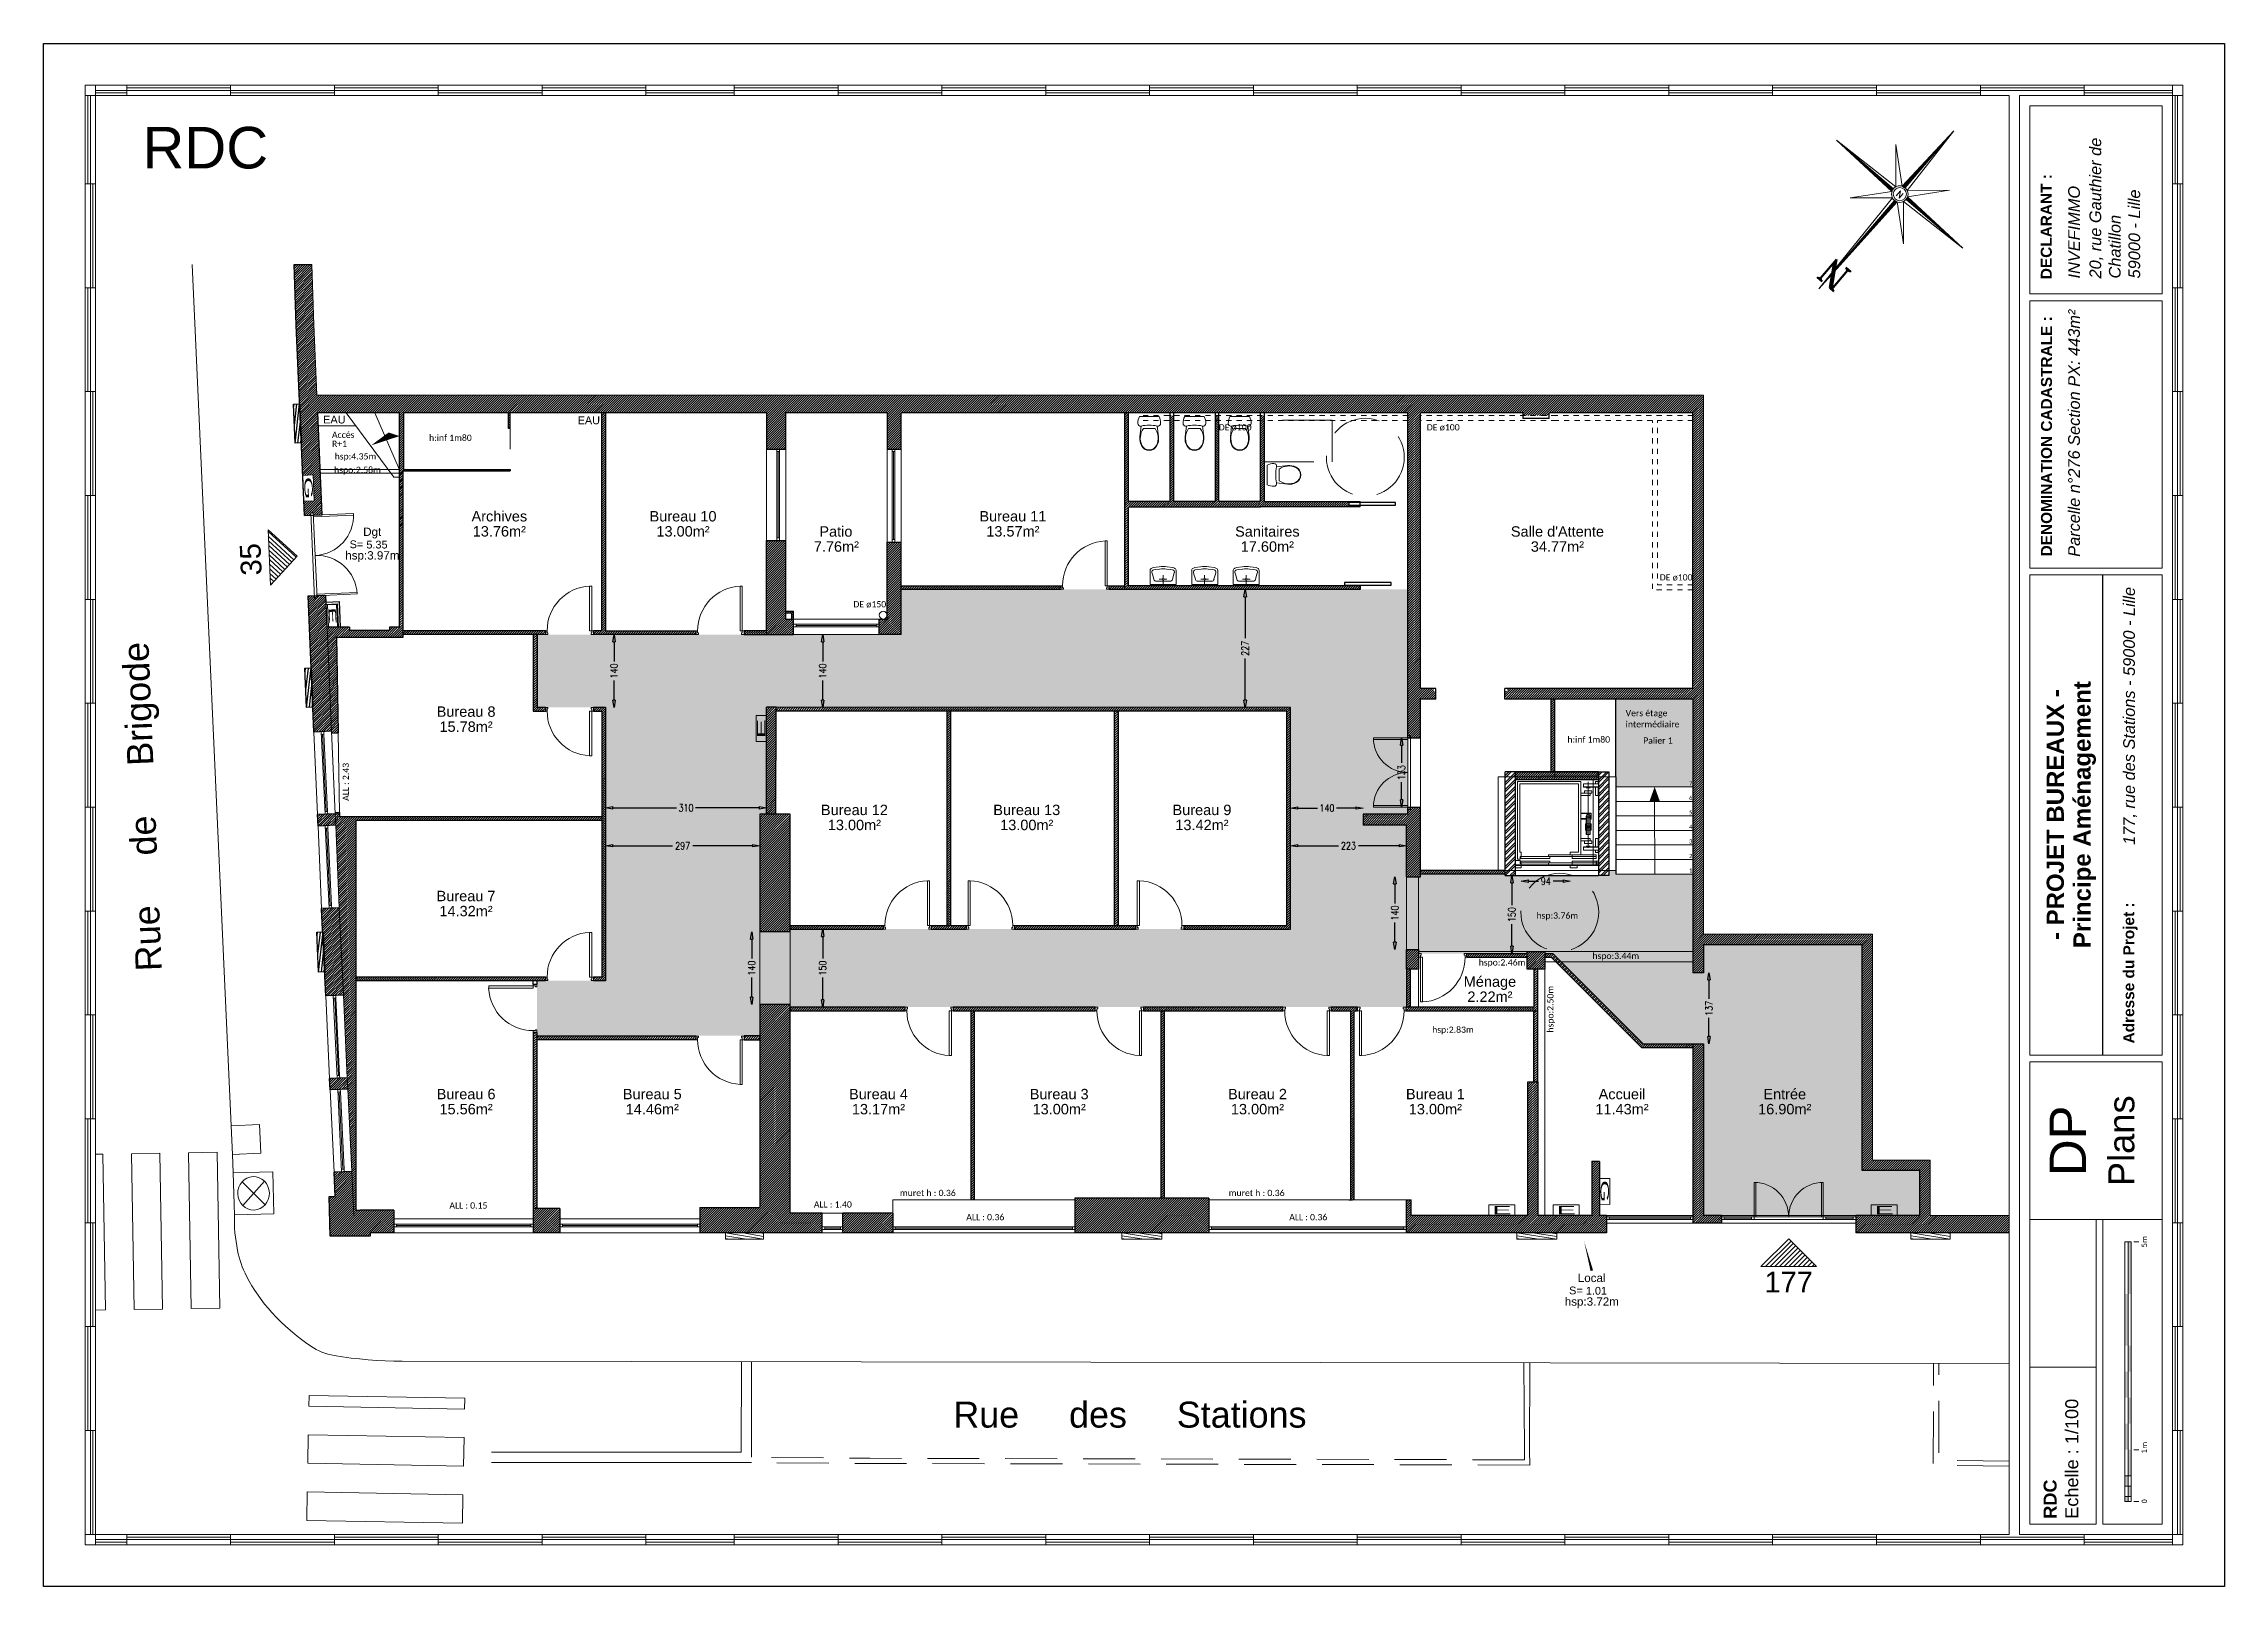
# Paper-space layout 'DP17 - Plans RDC' of a CAD drawing. Header units: millimetres. Extents: x 8 to 428, y 8 to 305.
# The model-space entities are those that its viewports show. They can reach past a viewport. Long polylines and large blocks are cut down to what shows.
import ezdxf
from ezdxf.enums import TextEntityAlignment as Align

# ---------------------------------------------------------------- set-up
doc = ezdxf.new("R2010")
doc.units = ezdxf.units.MM
doc.header["$PDMODE"] = 3
for name, pattern in [('ACAD_ISO03W100', [30, 12, -18]), ('CACHE', [9.525, 6.35, -3.175]), ('Chemin', [0.5, 0.3, -0.2]), ('Cotation', [0.2, 0.1, -0.1]), ('Feeder', [3, 1, -0.5, 1, -0.5])]:
    doc.linetypes.add(name, pattern=pattern)
for name, color, linetype, lineweight in [('-SOCNA- Fer- Coffrage', 173, 'Continuous', 25), ('01 - Gros Oeuvre', 7, 'Continuous', 25), ('04 - Vu', 34, 'Continuous', 18), ('05 - Menuiserie', 150, 'Continuous', 5), ('14 - Sanitaires', 130, 'Continuous', 9), ('30 - Mise en page', 5, 'Continuous', 13), ('32 - Echelle graphique', 7, 'Continuous', 9), ('36 - CADRE 02', 40, 'Continuous', 20), ('39 - CADRE 05 - Texte', 152, 'Continuous', 9), ('41 - Côtes Intérieures', 71, 'Continuous', 9), ('50 - Signes', 12, 'Continuous', 9), ('59 - TxT', 120, 'Continuous', 0), ('_cadre100', 7, 'Continuous', 15), ('_cadre200', 7, 'Continuous', 15), ('_Texte', 7, 'Continuous', 15), ('BO_bordure', 7, 'Continuous', 13), ('Escalier', 8, 'Continuous', 18), ('Etiq_Affectation', 7, 'Continuous', 0), ('Etiq_Num_appart', 7, 'Continuous', 0), ('Etiq_Surface', 7, 'Continuous', 0), ('Etiq_Typologie', 7, 'Continuous', 0), ('Etiquette', 7, 'Continuous', 13), ('hauteur inf1.8m', 11, 'Continuous', 0), ('MA_assainissement', 30, 'Continuous', 13), ('ME_electricite', 1, 'Continuous', 13), ('Menuiserie_cps', 7, 'Continuous', 15), ('MG_gaz', 40, 'Continuous', 13), ('MR_topo', 7, 'Continuous', 5), ('MSH_signalisation-horizontale', 7, 'Continuous', 9), ('Mur_coupe', 7, 'Continuous', 25), ('Mur_projeté', 8, 'ACAD_ISO03W100', 18), ('Mur_vu', 8, 'Continuous', 18), ('MW_eau', 5, 'Continuous', 13)]:
    doc.layers.add(name, color=color, linetype=linetype, lineweight=lineweight)
doc.layers.add('10 - Hachures', color=7, linetype='Continuous', lineweight=18, true_color=0x646464)
for name, color, linetype, lineweight, plot in [('35 - FeneTre Impr. 01', 190, 'Continuous', 20, False), ('_mur_fantome', 2, 'Continuous', 0, False), ('Etiq_Adresse', 7, 'Continuous', 0, False), ('Etiq_Mesure_ou_non', 7, 'Continuous', 0, False), ('Menuiserie_seuil', 8, 'Continuous', 9, False)]:
    doc.layers.add(name, color=color, linetype=linetype, lineweight=lineweight, plot=plot)
doc.layers.add('37 - CADRE 03 no impr.', color=42, linetype='Continuous', plot=False)
doc.layers.add('90 - Pantone 01', color=7, linetype='Continuous', lineweight=0, true_color=0xefecd6, transparency=0.5)
doc.styles.add('ARIAL', font='arial.ttf')
doc.styles.add('Arial 1.0', font='arial.ttf', dxfattribs={"width": 0.99, "height": 0.2})
doc.styles.add('CR_Cot', font='simplex.shx', dxfattribs={"width": 0.8})
doc.styles.add('Legend', font='calibri.ttf')
doc.styles.add('NUV', font='arial.ttf')
doc.styles.add('ROMAND', font='romand', dxfattribs={"height": 6})
doc.styles.add('ROMANT', font='romant', dxfattribs={"width": 1.5, "oblique": 13.5, "height": 2})
doc.styles.get("Standard").update_dxf_attribs({"font": 'arial.ttf'})
doc.styles.add('Stylbloc-bdu', font='sanss___.ttf')
doc.dimstyles.get("Standard").update_dxf_attribs({"dimtxt": 14, "dimasz": 14, "dimexe": 0.18, "dimexo": 0.0625, "dimgap": 5, "dimtad": 0, "dimtoh": 1, "dimdec": 0, "dimzin": 0, "dimdsep": 46, "dimtxsty": 'CR_Cot', "dimblk": 'CLOSEDBLANK', "dimcen": 0, "dimse1": 1, "dimse2": 1, "dimadec": 0, "dimazin": 0, "dimtfac": 1, "dimtdec": 0, "dimtofl": 0, "dimtmove": 0, "dimatfit": 3, "dimfxl": 1, "dimtolj": 1, "dimtzin": 0, "dimarcsym": 0})
pattern_1 = [(45, (0, -10000), (-2.245064, 2.245064), [])]

psp = doc.layouts.new('DP17 - Plans RDC')

# ---------------------------------------------------------------- texts
at = {"layer": '32 - Echelle graphique', "color": 7, "char_height": 1, "width": 5.025, "attachment_point": 1, "rotation": 90}
for s, insert in [('{\\fVerdana|b0|i0|c0|p34;5m}', (412.07, 73.24)), ('{\\fVerdana|b0|i0|c0|p34;1m}', (412.07, 33.6)), ('{\\fVerdana|b0|i0|c0|p34;0}', (412.07, 23.94))]:
    psp.add_mtext(s, dxfattribs=dict(at, insert=insert))
at = {"layer": '39 - CADRE 05 - Texte', "insert": (27.02, 288.96), "char_height": 8, "attachment_point": 1}
psp.add_mtext_dynamic_manual_height_columns('RDC', width=940.067, gutter_width=1, heights=[0], dxfattribs=at)
at = {"layer": '39 - CADRE 05 - Texte', "lineweight": 18, "attachment_point": 1, "rotation": 90}
for s, insert, char_height, width in [('{\\fSansSerif|b0|i1|c2|p2;20, rue Gauthier de Chatillon\\P59000 - Lille}', (402.01, 259.78), 2.2514, 33.2054), ('{\\fSansSerif|b1|i0|c2|p2;DECLARANT :}', (392.63, 259.64), 2.119, 32.8016), ('{\\fSansSerif|b0|i1|c2|p2;INVEFIMMO}', (397.91, 259.78), 2.2514, 55.7134), ('{\\fSansSerif|b0|i1|c2|p2;Parcelle n°276 Section PX: 443m²}', (397.91, 206.2), 2.2514, 47.9779), ('\\pxqr;{\\fSansSerif|b0|i1|c2|p2;177, rue des Stations - 59000 - Lille}', (408.51, 112.42), 2.2514, 87.9705)]:
    psp.add_mtext(s, dxfattribs=dict(at, insert=insert, char_height=char_height, width=width))
at = {"layer": '39 - CADRE 05 - Texte', "lineweight": 50, "rotation": 90, "style": 'ARIAL'}
for s, insert, char_height, width, attachment_point in [('{\\fSansSerif|b1|i0|c2|p2;DENOMINATION CADASTRALE :}', (392.67, 206.29), 2.119, 45.7448, 1), ('{\\fSansSerif|b1|i0|c2|p2;Principe Aménagement}', (401.09, 156.56), 3.311, 86.0205, 5), ('{\\fSansSerif|b1|i0|c2|p2;- PROJET BUREAUX -}', (395.44, 156.56), 3.311, 86.0205, 5), ('{\\fSansSerif|b1|i0|c2|p2;Adresse du Projet :}', (408.51, 112.51), 2.119, 45.7448, 1), ('\\pxqc;{\\fSansSerif|b0|i0|c2|p2;Plans}', (405.65, 78.61), 5, 30.3302, 1), ('\\pxqc;{\\fSansSerif|b0|i0|c2|p2;DP}', (394.34, 78.61), 7, 30.3302, 1), ('{\\fSansSerif|b1|i0|c2|p2;RDC\\P\\fSansSerif|b0|i0|c2|p2;Echelle : 1/100}', (393.18, 21), 2.5, 45.939, 1)]:
    psp.add_mtext(s, dxfattribs=dict(at, insert=insert, char_height=char_height, width=width, attachment_point=attachment_point))

msp = doc.modelspace()

# ---------------------------------------------------------------- texts
at = {"layer": '50 - Signes', "linetype": 'Continuous', "insert": (6453.09, -8108.7, 20.17), "char_height": 40, "attachment_point": 5, "rotation": 92.52862}
msp.add_mtext_dynamic_manual_height_columns('35', width=111.6464, gutter_width=12.5, heights=[0], dxfattribs=at)
at = {"layer": '50 - Signes', "linetype": 'Continuous', "insert": (9414.79, -9499.93), "char_height": 40, "attachment_point": 5}
msp.add_mtext_dynamic_manual_height_columns('177', width=111.6464, gutter_width=12.5, heights=[0], dxfattribs=at)
at = {"layer": '59 - TxT', "linetype": 'Continuous'}
for s, p in [('Archives', (6931.64, -8035.63)), ('Bureau 10', (7285.42, -8035.63)), ('Bureau 11', (7920.7, -8035.63)), ('13.76m²', (6931.64, -8064.63)), ('13.00m²', (7285.42, -8064.63)), ('Patio', (7579.84, -8064.95)), ('13.57m²', (7920.7, -8064.63)), ('Sanitaires', (8410.78, -8064.95)), ("Salle d'Attente", (8969.41, -8064.95)), ('7.76m²', (7580.76, -8093.95)), ('17.60m²', (8410.78, -8093.95)), ('34.77m²', (8969.41, -8093.95)), ('Bureau 8', (6867.6, -8411.68)), ('15.78m²', (6867.6, -8440.68)), ('Bureau 12', (7615.49, -8600.95)), ('13.00m²', (7615.49, -8629.95)), ('Bureau 13', (7947.41, -8600.95)), ('13.00m²', (7947.41, -8629.95)), ('Bureau 9', (8284.84, -8600.95)), ('13.42m²', (8284.84, -8629.95)), ('Bureau 7', (6867.51, -8766.69)), ('14.32m²', (6867.51, -8795.69)), ('Ménage', (8839.48, -8931.52)), ('2.22m²', (8839.48, -8960.52)), ('Bureau 6', (6867.6, -9148.02)), ('Bureau 5', (7226.26, -9148.02)), ('Bureau 4', (7661.84, -9148.02)), ('Bureau 3', (8009.85, -9148.02)), ('Bureau 2', (8391.77, -9148.02)), ('Bureau 1', (8734.41, -9148.02)), ('Accueil', (9093.81, -9148.02)), ('Entrée', (9407.23, -9148.02)), ('15.56m²', (6867.6, -9177.02)), ('14.46m²', (7226.26, -9177.02)), ('13.17m²', (7661.84, -9177.02)), ('13.00m²', (8009.85, -9177.02)), ('13.00m²', (8391.77, -9177.02)), ('13.00m²', (8734.41, -9177.02)), ('11.43m²', (9093.81, -9177.02)), ('16.90m²', (9407.23, -9177.02))]:
    msp.add_text(s, height=20, dxfattribs=at).set_placement(p, align=Align.CENTER)
at = {"layer": '59 - TxT', "linetype": 'Chemin', "ltscale": 0.1, "style": 'Legend'}
for s, p in [('6', (9229.35, -8571.67, -195)), ('7', (9229.34, -8543.67, -195)), ('5', (9229.38, -8599.67, -195)), ('4', (9229.38, -8627.67, -195)), ('3', (9229.37, -8655.67, -195)), ('2', (9229.38, -8683.67, -195)), ('1', (9229.38, -8711.67, -195))]:
    msp.add_text(s, height=8, dxfattribs=at).set_placement(p, align=Align.RIGHT)
at = {"layer": '_Texte', "linetype": 'Chemin', "ltscale": 0.1, "style": 'Legend'}
for s, p in [('Accés', (6609.29, -7874.74)), ('R+1', (6609.29, -7892.07)), ('hspo:2.58m', (6613.48, -7942.28)), ('hsp:4.35m', (6614.47, -7916.32)), ('Vers étage', (9100.77, -8410.58)), ('intermédiaire', (9100.77, -8432.09)), ('Palier 1', (9134.68, -8463.38)), ('hsp:3.76m', (8929.18, -8800.32)), ('hspo:2.46m', (8817.82, -8890.54)), ('hspo:3.44m', (9036.84, -8878.03)), ('hsp:2.83m', (8728.22, -9020.06))]:
    msp.add_text(s, height=12, dxfattribs=at).set_placement(p)
for s, rotation, p in [('hspo:2.50m', 90, (8961.82, -9019.68)), ('muret h : 0.36', 0, (7703.19, -9334.4)), ('muret h : 0.36', 0, (8336.46, -9334.4))]:
    msp.add_text(s, height=12, rotation=rotation, dxfattribs=at).set_placement(p)
at = {"layer": 'hauteur inf1.8m', "linetype": 'Chemin', "ltscale": 0.1, "style": 'Legend'}
for p in [(6796.24, -7880.53), (8988.59, -8461.35)]:
    msp.add_text('h:inf 1m80', height=12, rotation=360, dxfattribs=at).set_placement(p)
at = {"layer": 'MA_assainissement', "style": 'Legend'}
for s, p in [('DE ø100', (8317.19, -7860.37)), ('DE ø100', (8717.9, -7860.37)), ('DE ø100', (9166.42, -8149.26)), ('DE ø150', (7613.47, -8201.03, -195))]:
    msp.add_text(s, height=12, rotation=360, dxfattribs=at).set_placement(p)
at = {"layer": 'Menuiserie_cps', "linetype": 'Chemin', "ltscale": 0.1, "style": 'Legend'}
msp.add_text('ALL : 2.43', height=12, rotation=90, dxfattribs=at).set_placement((6641.88, -8573.57))
for s, p in [('ALL : 0.15', (6835.46, -9358.55)), ('ALL : 1.40', (7537.39, -9356.47)), ('ALL : 0.36', (7830.96, -9380.92)), ('ALL : 0.36', (8453, -9380.92))]:
    msp.add_text(s, height=12, dxfattribs=at).set_placement(p)
at = {"layer": 'MR_topo', "char_height": 50, "attachment_point": 1, "style": 'Arial 1.0'}
for s, insert, rotation in [('Rue     de     Brigode', (6231.55, -8902.55, 2291.54), 92.32235), ('Rue     des     Stations', (7805.93, -9730.13), 360)]:
    msp.add_mtext_dynamic_manual_height_columns(s, width=1566.6005, gutter_width=19369.12, heights=[0], dxfattribs=dict(at, insert=insert, rotation=rotation))
at = {"layer": 'MW_eau', "style": 'NUV'}
for p in [(6592.34, -7846.99), (7082.44, -7848.49)]:
    msp.add_text('EAU', height=15, rotation=360, dxfattribs=at).set_placement(p)

# ---------------------------------------------------------------- blocks, each defined once
blk = doc.blocks.new('*X1')
at = {"color": 0}
for p, q in [((5.658, 3.059), (5.659, 3.061)), ((5.659, 3.042), (5.676, 3.06)), ((5.66, 3.026), (5.693, 3.059)), ((5.661, 3.009), (5.71, 3.059)), ((5.669, 3), (5.727, 3.058)), ((5.687, 3), (5.744, 3.057)), ((5.705, 3), (5.761, 3.056)), ((5.722, 3), (5.778, 3.056)), ((5.74, 3), (5.795, 3.055)), ((5.758, 3), (5.812, 3.054)), ((5.775, 3), (5.829, 3.054)), ((5.793, 3), (5.846, 3.053)), ((5.811, 3), (5.863, 3.052)), ((5.828, 3), (5.88, 3.051)), ((5.846, 3), (5.897, 3.051)), ((5.864, 3), (5.914, 3.05)), ((5.881, 3), (5.931, 3.049)), ((5.899, 3), (5.948, 3.049)), ((5.917, 3), (5.965, 3.048)), ((5.934, 3), (5.982, 3.047)), ((5.952, 3), (5.999, 3.046)), ((5.97, 3), (6.016, 3.046)), ((5.988, 3), (6.033, 3.045)), ((6.005, 3), (6.049, 3.044)), ((6.023, 3), (6.066, 3.044)), ((6.041, 3), (6.083, 3.043)), ((6.058, 3), (6.1, 3.042)), ((6.076, 3), (6.117, 3.041)), ((6.094, 3), (6.134, 3.041)), ((6.111, 3), (6.151, 3.04)), ((6.129, 3), (6.168, 3.039)), ((6.147, 3), (6.185, 3.039)), ((6.164, 3), (6.202, 3.038)), ((6.182, 3), (6.219, 3.037)), ((6.2, 3), (6.236, 3.036)), ((6.217, 3), (6.253, 3.036)), ((6.235, 3), (6.27, 3.035)), ((6.253, 3), (6.287, 3.034)), ((6.27, 3), (6.304, 3.034)), ((6.288, 3), (6.321, 3.033)), ((6.306, 3), (6.338, 3.032)), ((6.323, 3), (6.355, 3.031)), ((6.341, 3), (6.372, 3.031)), ((6.359, 3), (6.389, 3.03)), ((6.376, 3), (6.406, 3.029)), ((6.394, 3), (6.423, 3.029)), ((6.412, 3), (6.44, 3.028)), ((6.429, 3), (6.457, 3.027)), ((6.447, 3), (6.474, 3.026)), ((6.465, 3), (6.491, 3.026)), ((6.483, 3), (6.507, 3.025)), ((6.5, 3), (6.524, 3.024)), ((6.518, 3), (6.541, 3.024)), ((6.536, 3), (6.558, 3.023)), ((6.553, 3), (6.575, 3.022)), ((6.571, 3), (6.592, 3.021)), ((6.589, 3), (6.609, 3.021)), ((6.606, 3), (6.626, 3.02)), ((6.624, 3), (6.643, 3.019)), ((6.642, 3), (6.66, 3.019)), ((6.659, 3), (6.677, 3.018)), ((6.677, 3), (6.694, 3.017)), ((6.695, 3), (6.711, 3.016)), ((6.712, 3), (6.728, 3.016)), ((6.73, 3), (6.745, 3.015)), ((6.748, 3), (6.762, 3.014)), ((6.765, 3), (6.779, 3.014)), ((6.783, 3), (6.796, 3.013)), ((6.801, 3), (6.813, 3.012)), ((6.818, 3), (6.83, 3.011)), ((6.836, 3), (6.847, 3.011)), ((6.854, 3), (6.864, 3.01)), ((6.871, 3), (6.881, 3.009)), ((6.889, 3), (6.898, 3.009)), ((6.907, 3), (6.915, 3.008)), ((6.924, 3), (6.932, 3.007)), ((6.942, 3), (6.949, 3.006)), ((6.96, 3), (6.965, 3.006)), ((6.977, 3), (6.982, 3.005)), ((6.995, 3), (6.999, 3.004)), ((7.013, 3), (7.016, 3.004)), ((7.031, 3), (7.033, 3.003)), ((7.048, 3), (7.05, 3.002)), ((7.066, 3), (7.067, 3.001)), ((7.084, 3), (7.084, 3.001))]:
    blk.add_line(p, q, dxfattribs=at)
blk = doc.blocks.new('*X2')
at = {"color": 0}
for p, q in [((5.5, 2.795), (5.555, 2.85)), ((5.5, 2.813), (5.536, 2.849)), ((5.5, 2.831), (5.516, 2.847)), ((5.5, 2.778), (5.561, 2.838)), ((5.5, 2.76), (5.56, 2.82)), ((5.5, 2.742), (5.559, 2.801)), ((5.5, 2.725), (5.558, 2.783)), ((5.5, 2.707), (5.558, 2.764)), ((5.5, 2.689), (5.557, 2.746)), ((5.5, 2.672), (5.556, 2.728)), ((5.5, 2.654), (5.555, 2.709)), ((5.5, 2.636), (5.554, 2.691)), ((5.5, 2.619), (5.554, 2.672)), ((5.5, 2.601), (5.553, 2.654)), ((5.5, 2.583), (5.552, 2.635)), ((5.5, 2.566), (5.551, 2.617)), ((5.5, 2.548), (5.551, 2.598)), ((5.5, 2.53), (5.55, 2.58)), ((5.5, 2.512), (5.549, 2.561)), ((5.5, 2.495), (5.548, 2.543)), ((5.5, 2.477), (5.547, 2.525)), ((5.5, 2.459), (5.547, 2.506)), ((5.5, 2.442), (5.546, 2.488)), ((5.5, 2.424), (5.545, 2.469)), ((5.5, 2.406), (5.544, 2.451)), ((5.5, 2.389), (5.544, 2.432)), ((5.5, 2.371), (5.543, 2.414)), ((5.5, 2.353), (5.542, 2.395)), ((5.5, 2.336), (5.541, 2.377)), ((5.5, 2.318), (5.54, 2.358)), ((5.5, 2.3), (5.54, 2.34)), ((5.5, 2.283), (5.539, 2.321)), ((5.5, 2.265), (5.538, 2.303)), ((5.5, 2.247), (5.537, 2.285)), ((5.5, 2.23), (5.537, 2.266)), ((5.5, 2.212), (5.536, 2.248)), ((5.5, 2.194), (5.535, 2.229)), ((5.5, 2.177), (5.534, 2.211)), ((5.5, 2.159), (5.533, 2.192)), ((5.5, 2.141), (5.533, 2.174)), ((5.5, 2.124), (5.532, 2.155)), ((5.5, 2.106), (5.531, 2.137)), ((5.5, 2.088), (5.53, 2.118)), ((5.5, 2.071), (5.53, 2.1)), ((5.5, 2.053), (5.529, 2.082)), ((5.5, 2.035), (5.528, 2.063)), ((5.5, 2.017), (5.527, 2.045)), ((5.5, 2), (5.526, 2.026)), ((5.5, 1.982), (5.526, 2.008)), ((5.5, 1.964), (5.525, 1.989)), ((5.5, 1.947), (5.524, 1.971)), ((5.5, 1.929), (5.523, 1.952)), ((5.5, 1.911), (5.523, 1.934)), ((5.5, 1.894), (5.522, 1.915)), ((5.5, 1.876), (5.521, 1.897)), ((5.5, 1.858), (5.52, 1.879)), ((5.5, 1.841), (5.519, 1.86)), ((5.5, 1.823), (5.519, 1.842)), ((5.5, 1.805), (5.518, 1.823)), ((5.5, 1.788), (5.517, 1.805)), ((5.5, 1.77), (5.516, 1.786)), ((5.5, 1.752), (5.516, 1.768)), ((5.5, 1.735), (5.515, 1.749)), ((5.5, 1.717), (5.514, 1.731)), ((5.5, 1.699), (5.513, 1.712)), ((5.5, 1.682), (5.512, 1.694)), ((5.5, 1.664), (5.512, 1.676)), ((5.5, 1.646), (5.511, 1.657)), ((5.5, 1.629), (5.51, 1.639)), ((5.5, 1.611), (5.509, 1.62)), ((5.5, 1.593), (5.509, 1.602)), ((5.5, 1.576), (5.508, 1.583)), ((5.5, 1.558), (5.507, 1.565)), ((5.5, 1.54), (5.506, 1.546)), ((5.5, 1.523), (5.505, 1.528)), ((5.5, 1.505), (5.505, 1.509)), ((5.5, 1.487), (5.504, 1.491)), ((5.5, 1.469), (5.503, 1.473)), ((5.5, 1.452), (5.502, 1.454)), ((5.5, 1.434), (5.502, 1.436)), ((5.5, 1.416), (5.501, 1.417))]:
    blk.add_line(p, q, dxfattribs=at)
blk = doc.blocks.new('*X3')
at = {"color": 0}
for p, q in [((3.901, 3), (3.902, 3)), ((3.918, 2.999), (3.919, 3)), ((3.935, 2.999), (3.937, 3)), ((3.952, 2.998), (3.955, 3)), ((3.969, 2.997), (3.972, 3)), ((3.986, 2.996), (3.99, 3)), ((4.003, 2.996), (4.008, 3)), ((4.02, 2.995), (4.025, 3)), ((4.037, 2.994), (4.043, 3)), ((4.054, 2.994), (4.061, 3)), ((4.071, 2.993), (4.078, 3)), ((4.088, 2.992), (4.096, 3)), ((4.105, 2.991), (4.114, 3)), ((4.122, 2.991), (4.131, 3)), ((4.139, 2.99), (4.149, 3)), ((4.156, 2.989), (4.167, 3)), ((4.173, 2.988), (4.184, 3)), ((4.19, 2.988), (4.202, 3)), ((4.207, 2.987), (4.22, 3)), ((4.224, 2.986), (4.237, 3)), ((4.241, 2.986), (4.255, 3)), ((4.258, 2.985), (4.273, 3)), ((4.275, 2.984), (4.29, 3)), ((4.292, 2.983), (4.308, 3)), ((4.309, 2.983), (4.326, 3)), ((4.326, 2.982), (4.344, 3)), ((4.343, 2.981), (4.361, 3)), ((4.359, 2.981), (4.379, 3)), ((4.376, 2.98), (4.397, 3)), ((4.393, 2.979), (4.414, 3)), ((4.41, 2.978), (4.432, 3)), ((4.427, 2.978), (4.45, 3)), ((4.444, 2.977), (4.467, 3)), ((4.461, 2.976), (4.485, 3)), ((4.478, 2.976), (4.503, 3)), ((4.495, 2.975), (4.52, 3)), ((4.512, 2.974), (4.538, 3)), ((4.529, 2.973), (4.556, 3)), ((4.546, 2.973), (4.573, 3)), ((4.563, 2.972), (4.591, 3)), ((4.58, 2.971), (4.609, 3)), ((4.597, 2.971), (4.626, 3)), ((4.614, 2.97), (4.644, 3)), ((4.631, 2.969), (4.662, 3)), ((4.648, 2.968), (4.679, 3)), ((4.665, 2.968), (4.697, 3)), ((4.682, 2.967), (4.715, 3)), ((4.699, 2.966), (4.732, 3)), ((4.716, 2.966), (4.75, 3)), ((4.733, 2.965), (4.768, 3)), ((4.75, 2.964), (4.785, 3)), ((4.767, 2.963), (4.803, 3)), ((4.784, 2.963), (4.821, 3)), ((4.801, 2.962), (4.838, 3)), ((4.817, 2.961), (4.856, 3)), ((4.834, 2.961), (4.874, 3)), ((4.851, 2.96), (4.892, 3)), ((4.868, 2.959), (4.909, 3)), ((4.885, 2.958), (4.927, 3)), ((4.902, 2.958), (4.945, 3)), ((4.919, 2.957), (4.962, 3)), ((4.936, 2.956), (4.98, 3)), ((4.953, 2.956), (4.998, 3)), ((4.97, 2.955), (5.015, 3)), ((4.987, 2.954), (5.033, 3)), ((5.004, 2.953), (5.051, 3)), ((5.021, 2.953), (5.068, 3)), ((5.038, 2.952), (5.086, 3)), ((5.055, 2.951), (5.104, 3)), ((5.072, 2.951), (5.121, 3)), ((5.089, 2.95), (5.139, 3)), ((5.106, 2.949), (5.157, 3)), ((5.123, 2.948), (5.174, 3)), ((5.14, 2.948), (5.192, 3)), ((5.157, 2.947), (5.21, 3)), ((5.174, 2.946), (5.227, 3)), ((5.191, 2.946), (5.245, 3)), ((5.208, 2.945), (5.263, 3)), ((5.225, 2.944), (5.28, 3)), ((5.242, 2.943), (5.298, 3)), ((5.259, 2.943), (5.316, 3)), ((5.275, 2.942), (5.333, 3)), ((5.292, 2.941), (5.343, 2.992)), ((5.309, 2.941), (5.344, 2.975)), ((5.326, 2.94), (5.345, 2.958)), ((5.343, 2.939), (5.346, 2.941))]:
    blk.add_line(p, q, dxfattribs=at)
blk = doc.blocks.new('*X4')
at = {"color": 0}
for p, q in [((5.49, 5.049), (5.5, 5.058)), ((5.49, 5.03), (5.5, 5.04)), ((5.491, 5.085), (5.5, 5.093)), ((5.491, 5.067), (5.5, 5.076)), ((5.492, 5.121), (5.5, 5.129)), ((5.492, 5.103), (5.5, 5.111)), ((5.493, 5.158), (5.5, 5.164)), ((5.493, 5.139), (5.5, 5.146)), ((5.494, 5.194), (5.5, 5.199)), ((5.494, 5.176), (5.5, 5.182)), ((5.495, 5.23), (5.5, 5.235)), ((5.495, 5.212), (5.5, 5.217)), ((5.496, 5.267), (5.5, 5.27)), ((5.496, 5.248), (5.5, 5.253)), ((5.497, 5.303), (5.5, 5.306)), ((5.497, 5.285), (5.5, 5.288)), ((5.498, 5.339), (5.5, 5.341)), ((5.498, 5.321), (5.5, 5.323)), ((5.499, 5.376), (5.5, 5.376)), ((5.499, 5.357), (5.5, 5.359)), ((5.5, 5.394), (5.5, 5.394)), ((5.479, 4.631), (5.5, 4.651)), ((5.479, 4.612), (5.5, 4.634)), ((5.48, 4.667), (5.5, 4.687)), ((5.48, 4.649), (5.5, 4.669)), ((5.481, 4.703), (5.5, 4.722)), ((5.481, 4.685), (5.5, 4.705)), ((5.482, 4.74), (5.5, 4.758)), ((5.482, 4.721), (5.5, 4.74)), ((5.483, 4.776), (5.5, 4.793)), ((5.483, 4.758), (5.5, 4.775)), ((5.484, 4.812), (5.5, 4.828)), ((5.484, 4.794), (5.5, 4.811)), ((5.485, 4.849), (5.5, 4.864)), ((5.485, 4.83), (5.5, 4.846)), ((5.486, 4.903), (5.5, 4.917)), ((5.486, 4.885), (5.5, 4.899)), ((5.486, 4.867), (5.5, 4.881)), ((5.487, 4.939), (5.5, 4.952)), ((5.487, 4.921), (5.5, 4.934)), ((5.488, 4.976), (5.5, 4.987)), ((5.488, 4.958), (5.5, 4.97)), ((5.489, 5.012), (5.5, 5.023)), ((5.489, 4.994), (5.5, 5.005)), ((5.467, 4.194), (5.5, 4.227)), ((5.467, 4.176), (5.5, 4.21)), ((5.468, 4.231), (5.5, 4.263)), ((5.468, 4.213), (5.5, 4.245)), ((5.469, 4.267), (5.5, 4.298)), ((5.469, 4.249), (5.5, 4.28)), ((5.47, 4.303), (5.5, 4.333)), ((5.47, 4.285), (5.5, 4.316)), ((5.471, 4.34), (5.5, 4.369)), ((5.471, 4.322), (5.5, 4.351)), ((5.472, 4.376), (5.5, 4.404)), ((5.472, 4.358), (5.5, 4.386)), ((5.473, 4.413), (5.5, 4.439)), ((5.473, 4.394), (5.5, 4.422)), ((5.474, 4.449), (5.5, 4.475)), ((5.474, 4.431), (5.5, 4.457)), ((5.475, 4.485), (5.5, 4.51)), ((5.475, 4.467), (5.5, 4.492)), ((5.476, 4.522), (5.5, 4.545)), ((5.476, 4.503), (5.5, 4.528)), ((5.477, 4.558), (5.5, 4.581)), ((5.477, 4.54), (5.5, 4.563)), ((5.478, 4.594), (5.5, 4.616)), ((5.478, 4.576), (5.5, 4.598)), ((5.455, 3.758), (5.5, 3.803)), ((5.455, 3.74), (5.5, 3.785)), ((5.456, 3.795), (5.5, 3.838)), ((5.456, 3.777), (5.5, 3.821)), ((5.457, 3.831), (5.5, 3.874)), ((5.457, 3.813), (5.5, 3.856)), ((5.458, 3.867), (5.5, 3.909)), ((5.458, 3.849), (5.5, 3.891)), ((5.459, 3.904), (5.5, 3.944)), ((5.459, 3.886), (5.5, 3.927)), ((5.46, 3.94), (5.5, 3.98)), ((5.46, 3.922), (5.5, 3.962)), ((5.461, 3.976), (5.5, 4.015)), ((5.461, 3.958), (5.5, 3.997)), ((5.462, 4.013), (5.5, 4.05)), ((5.462, 3.995), (5.5, 4.033)), ((5.463, 4.049), (5.5, 4.086)), ((5.463, 4.031), (5.5, 4.068)), ((5.464, 4.085), (5.5, 4.121)), ((5.464, 4.067), (5.5, 4.103)), ((5.465, 4.122), (5.5, 4.156)), ((5.465, 4.104), (5.5, 4.139)), ((5.466, 4.158), (5.5, 4.192)), ((5.466, 4.14), (5.5, 4.174)), ((5.443, 3.304), (5.5, 3.361)), ((5.444, 3.34), (5.5, 3.396)), ((5.444, 3.322), (5.5, 3.379)), ((5.445, 3.377), (5.5, 3.432)), ((5.445, 3.359), (5.5, 3.414)), ((5.446, 3.413), (5.5, 3.467)), ((5.446, 3.395), (5.5, 3.449)), ((5.447, 3.468), (5.5, 3.52)), ((5.447, 3.449), (5.5, 3.502)), ((5.447, 3.431), (5.5, 3.485)), ((5.448, 3.504), (5.5, 3.555)), ((5.448, 3.486), (5.5, 3.538)), ((5.449, 3.54), (5.5, 3.591)), ((5.449, 3.522), (5.5, 3.573)), ((5.45, 3.577), (5.5, 3.626)), ((5.45, 3.558), (5.5, 3.608)), ((5.451, 3.613), (5.5, 3.662)), ((5.451, 3.595), (5.5, 3.644)), ((5.452, 3.649), (5.5, 3.697)), ((5.452, 3.631), (5.5, 3.679)), ((5.453, 3.686), (5.5, 3.732)), ((5.453, 3.667), (5.5, 3.715)), ((5.454, 3.722), (5.5, 3.768)), ((5.454, 3.704), (5.5, 3.75)), ((5.439, 3.159), (5.5, 3.22)), ((5.44, 3.195), (5.5, 3.255)), ((5.44, 3.177), (5.5, 3.237)), ((5.441, 3.231), (5.5, 3.29)), ((5.441, 3.213), (5.5, 3.273)), ((5.442, 3.268), (5.5, 3.326)), ((5.442, 3.25), (5.5, 3.308)), ((5.443, 3.286), (5.5, 3.343)), ((5.458, 3.16), (5.5, 3.202)), ((5.476, 3.16), (5.5, 3.184)), ((5.494, 3.16), (5.5, 3.167))]:
    blk.add_line(p, q, dxfattribs=at)
blk = doc.blocks.new('ROSEVENT')
for p, q in [((-0.078, 0.142), (-0.017, 2.394)), ((-0.017, 0.154), (-0.017, 2.394)), ((-0.017, 2.394), (0.044, 0.142)), ((-0.696, 0.673), (-0.078, 0.142)), ((-0.165, 0.056), (-0.696, 0.673)), ((0.044, 0.142), (0.662, 0.673)), ((0.662, 0.673), (0.131, 0.056)), ((-1.617, -0.006), (-0.165, 0.056)), ((-0.077, 0.155), (-0.014, 0.155)), ((0.131, 0.056), (1.583, -0.006)), ((0.144, -0.003), (0.141, 0.057)), ((-0.177, -0.006), (-1.617, -0.006)), ((-0.165, -0.067), (-1.617, -0.006)), ((-0.696, -0.684), (-0.165, -0.067)), ((-0.078, -0.153), (-0.696, -0.684)), ((-0.175, -0.003), (-0.171, -0.066)), ((-0.017, -1.606), (-0.078, -0.153)), ((0.044, -0.153), (-0.017, -1.606)), ((-0.017, -0.16), (0.049, -0.154)), ((-0.017, -0.166), (-0.017, -1.606)), ((0.662, -0.684), (0.044, -0.153)), ((1.583, -0.006), (0.131, -0.067)), ((0.131, -0.067), (0.662, -0.684)), ((0.143, -0.006), (1.583, -0.006))]:
    blk.add_line(p, q)
for radius in [0.159, 0.127]:
    blk.add_circle((-0.017, -0.006), radius)
for name in ['*X4', '*X1', '*X3', '*X2']:
    blk.add_blockref(name, (-5.517, -3.006))
for height, style, p in [(0.5, 'ROMANT', (-0.317, 1.744)), (0.122, 'ROMAND', (-0.08, -0.061))]:
    blk.add_text('N', height=height, dxfattribs=dict(style=style)).set_placement(p)
blk = doc.blocks.new('FLNORD')
at = {"xscale": 4, "yscale": 4, "zscale": 4, "rotation": 359.9999991217657}
blk.add_blockref('ROSEVENT', (-0.93, -0.17), dxfattribs=at)
blk = doc.blocks.new('Hv8')
for p, q in [((-0.5, 0.398), (-0.398, 0.5)), ((-0.5, -0.051), (0.051, 0.5)), ((-0.5, -0.5), (0.5, 0.5)), ((-0.051, -0.5), (0.5, 0.051)), ((0.398, -0.5), (0.5, -0.398))]:
    blk.add_line(p, q)
blk.add_lwpolyline([(-0.5, -0.5), (0.5, -0.5), (0.5, 0.5), (-0.5, 0.5)], close=True)
blk = doc.blocks.new('Ha9')
blk.add_lwpolyline([(-0.5, 0.5), (-0.5, -0.5), (0.5, -0.5), (0.5, 0.5)], close=True)
at = {"flags": 128}
for points in [[(-0.283, 0.283), (0.283, -0.283)], [(0.283, 0.283), (-0.283, -0.283)]]:
    blk.add_lwpolyline(points, dxfattribs=at)
blk.add_circle((0, 0), 0.4)
blk = doc.blocks.new('Ha5')
blk.add_lwpolyline([(-0.5, -0.5), (0.5, -0.5), (0.5, 0.5), (-0.5, 0.5)], close=True)
blk = doc.blocks.new('Hg4')
blk.add_lwpolyline([(-0.5, -0.5), (0.5, -0.5), (0.5, 0.5), (-0.5, 0.5)], close=True)
at = {"style": 'Stylbloc-bdu'}
blk.add_text('G', height=0.8, dxfattribs=at).set_placement((0, 0), align=Align.MIDDLE_CENTER)
blk = doc.blocks.new('He4')
blk.add_lwpolyline([(-0.5, -0.5), (0.5, -0.5), (0.5, 0.5), (-0.5, 0.5)], close=True)
at = {"style": 'Stylbloc-bdu'}
blk.add_text('E', height=0.8, dxfattribs=at).set_placement((0, 0), align=Align.MIDDLE_CENTER)
blk = doc.blocks.new('Fenetre_351')
blk.add_lwpolyline([(0.05, 0.05), (0.05, 0), (0, 0), (0, 0.05), (3.51, 0.05), (3.51, 0), (3.46, 0), (3.46, 0.05), (3.46, 0.025), (0.05, 0.025), (0.05, 0), (3.46, 0)])
blk = doc.blocks.new('Fenetre_40')
blk.add_lwpolyline([(0.05, 0.05), (0.05, 0), (0, 0), (0, 0.05), (0.4, 0.05), (0.4, 0), (0.35, 0), (0.35, 0.05), (0.35, 0.025), (0.05, 0.025), (0.05, 0), (0.35, 0)])
blk = doc.blocks.new('Etiquette_Copro')
at = {"layer": 'Etiq_Adresse'}
blk.add_attdef('ADRESSE', text='', height=0.16, rotation=0.0292, dxfattribs=at).set_placement((0.047, -0.725), align=Align.CENTER)
at = {"layer": 'Etiq_Affectation'}
blk.add_attdef('AFFECTATION', text='', height=0.16, rotation=0.0292, dxfattribs=at).set_placement((0.044, -0.07), align=Align.CENTER)
at = {"layer": 'Etiq_Mesure_ou_non'}
blk.add_attdef('MESURE', text='', height=0.16, rotation=0.0292, dxfattribs=at).set_placement((0.043, 0.616), align=Align.CENTER)
at = {"layer": 'Etiq_Num_appart'}
blk.add_attdef('NUMERO_APPARTEMENT', text='', height=0.16, rotation=0.0292, dxfattribs=at).set_placement((0.047, -0.525), align=Align.CENTER)
at = {"layer": 'Etiq_Surface'}
blk.add_text('S=', height=0.15, rotation=0.0292, dxfattribs=at).set_placement((-0.391, -0.307))
blk.add_attdef('SURFACE', text='', height=0.15, rotation=0.0292, dxfattribs=at).set_placement((-0.068, -0.358), align=Align.BOTTOM_LEFT)
at = {"layer": 'Etiq_Typologie'}
blk.add_attdef('TYPOLOGIE', text='', height=0.16, rotation=0.0292, dxfattribs=at).set_placement((0.047, -0.925), align=Align.CENTER)
blk = doc.blocks.new('Fenetre_269')
blk.add_lwpolyline([(0.05, 0.05), (0.05, 0), (0, 0), (0, 0.05), (2.69, 0.05), (2.69, 0), (2.64, 0), (2.64, 0.05), (2.64, 0.025), (0.05, 0.025), (0.05, 0), (2.64, 0)])
blk = doc.blocks.new('Fenetre_159')
blk.add_lwpolyline([(0.05, 0.05), (0.05, 0), (0, 0), (0, 0.05), (1.59, 0.05), (1.59, 0), (1.54, 0), (1.54, 0.05), (1.54, 0.025), (0.05, 0.025), (0.05, 0), (1.54, 0)])
blk = doc.blocks.new('Porte_Double_155')
at = {"layer": 'Menuiserie_cps', "color": 1, "lineweight": 9}
for points in [[(0, 0), (0, 0.775), (0.03, 0.775), (0.03, 0)], [(1.55, 0), (1.55, 0.775), (1.52, 0.775), (1.52, 0)]]:
    blk.add_lwpolyline(points, close=True, dxfattribs=at)
at = {"layer": 'Menuiserie_cps', "lineweight": 9}
for centre, start, end in [((0, 0), 0, 90), ((1.55, 0), 90, 180)]:
    blk.add_arc(centre, 0.775, start, end, dxfattribs=at)
at = {"layer": 'Menuiserie_seuil'}
blk.add_lwpolyline([(-0.05, 0), (1.6, 0), (1.6, -0.05), (-0.05, -0.05)], close=True, dxfattribs=at)
blk = doc.blocks.new('A$C25e289c3')
at = {"layer": '14 - Sanitaires', "color": 251, "true_color": 0x666666}
for p, q in [((-34.5, 32.9), (-33.2, 44)), ((-28.5, 43.2), (-28.9, 39.8)), ((0, 50.1), (-27.6, 50.1)), ((-23.5, 46.6), (-20.1, 45.7)), ((-20.1, 45.7), (-10.2, 43)), ((0, 50.1), (0, 0)), ((-34.5, 17.2), (-33.2, 6.1)), ((-29.8, 31.8), (-28.9, 39.8)), ((-29.8, 18.3), (-28.9, 10.3)), ((-28.5, 6.9), (-28.9, 10.3)), ((0, 0), (-27.6, 0)), ((-23.5, 3.4), (-20.1, 4.4)), ((-20.1, 4.4), (-10.2, 7.1)), ((-12.4, 25), (-18.1, 25)), ((-10.7, 26.8), (-10.7, 32.4)), ((-10.7, 23.3), (-10.7, 17.6)), ((-9, 25), (0, 25)), ((-6.5, 11.9), (-6.5, 38.2))]:
    blk.add_line(p, q, dxfattribs=at)
for centre, radius, start, end in [((-21.9, 40.5), 11.8, 133.9763, 162.942), ((-27, 45.2), 4.87, 97.0143, 129.7093), ((-24.5, 42.8), 4, 74.7976, 173.5074), ((-11.5, 38.2), 5, 0, 74.7976), ((30, 25), 65, 173.0334, 186.9663), ((-21.9, 9.6), 11.8, 197.0579, 226.0236), ((29.8, 25), 60, 173.5074, 186.4924), ((-27, 4.8), 4.87, 230.2906, 262.9856), ((-24.5, 7.3), 4, 186.4925, 285.2023), ((-10.7, 25), 1.72, 270.0000000237623, 269.9999827206719), ((-11.5, 11.9), 5, 285.2024, 359.9999)]:
    blk.add_arc(centre, radius, start, end, dxfattribs=at)
blk = doc.blocks.new('A$Cd99badf2')
at = {"layer": '14 - Sanitaires', "color": 251, "true_color": 0x666666}
for p, q in [((-18.1, 15.6), (-39.3, 17.9)), ((-23.1, -11.3), (-23.1, 11.3)), ((0, -18.9), (0, 18.9)), ((-18.1, -15.6), (-39.3, -17.9))]:
    blk.add_line(p, q, dxfattribs=at)
for centre, major_axis, start_param, end_param in [((-48.4, 0), (0, -16.7), 3.601916, 5.822859), ((-48.4, 0), (0, -15.9), 3.60199, 5.822808), ((-42.5, -11.9), (0, -30), 3.034838, 3.601943), ((-41.8, -15.6), (0, -32.8), 2.52997, 3.570063), ((-13, 16.7), (0, -5.31), 3.141628, 4.912784), ((-94.8, 0), (0, -78.5), 1.370375, 1.771221), ((-13, -6.7), (0, -28.7), 2.672126, 3.141601), ((-42.5, 11.9), (0, -30), -0.46035, 0.106755), ((-41.8, 15.6), (0, -32.8), -0.42847, 0.611623), ((-13, -16.7), (0, -5.31), 4.511994, 6.28315), ((-13, 6.7), (0, -28.7), -0.000008, 0.469466)]:
    blk.add_ellipse(centre, major_axis=major_axis, ratio=0.9963, start_param=start_param, end_param=end_param, dxfattribs=at)
blk = doc.blocks.new('A$C3ab45c8f')
at = {"layer": '05 - Menuiserie', "linetype": 'Continuous'}
for points in [[(38.8, 7), (43, 7), (43, 93), (38.8, 93), (38.8, 7)], [(-46.5, 0), (-41.5, 0), (-41.5, 3), (-43, 3), (-43, 7), (-46.5, 7), (-46.5, 0)], [(46.5, 0), (41.5, 0), (41.5, 3), (43, 3), (43, 7), (46.5, 7), (46.5, 0)]]:
    blk.add_lwpolyline(points, dxfattribs=at)
at = {"layer": '50 - Signes', "color": 64, "linetype": 'Continuous'}
blk.add_arc((42.7, 7.4), 85.7, 92.5887, 180.254, dxfattribs=at)
blk = doc.blocks.new('_ClosedBlank')
at = {"color": 0, "linetype": 'ByBlock', "lineweight": -2}
for p, q in [((-1, 0.17), (0, 0)), ((-1, 0.17), (-1, -0.17)), ((0, 0), (-1, -0.17))]:
    blk.add_line(p, q, dxfattribs=at)
blk = doc.blocks.new('*D486')
at = {"layer": '41 - Côtes Intérieures', "color": 0, "lineweight": -2, "transparency": 16777216}
for p, q in [((8469.6, -8587.3), (8507.2, -8587.3)), ((8581.4, -8587.3), (8543.9, -8587.3))]:
    blk.add_line(p, q, dxfattribs=at)
at = {"layer": 'Defpoints', "color": 0, "transparency": 16777216}
for p in [(8455.6, -8587.3), (8455.6, -8599.7), (8595.4, -8599.7)]:
    blk.add_point(p, dxfattribs=at)
at = {"layer": '41 - Côtes Intérieures', "color": 0, "lineweight": -2, "transparency": 16777216, "xscale": 14, "yscale": 14, "zscale": 14, "rotation": 180}
blk.add_blockref('_ClosedBlank', (8455.6, -8587.3), dxfattribs=at)
at = {"layer": '41 - Côtes Intérieures', "color": 0, "lineweight": -2, "transparency": 16777216, "xscale": 14, "yscale": 14, "zscale": 14}
blk.add_blockref('_ClosedBlank', (8595.4, -8587.3), dxfattribs=at)
at = {"layer": '41 - Côtes Intérieures', "color": 0, "transparency": 16777216, "insert": (8525.5, -8587.3), "char_height": 14, "attachment_point": 5, "style": 'CR_Cot'}
blk.add_mtext('\\A1;140', dxfattribs=at)
blk = doc.blocks.new('*D487')
at = {"layer": '41 - Côtes Intérieures', "color": 0, "lineweight": -2, "transparency": 16777216}
for p, q in [((8669.3, -8466.5), (8669.3, -8500.6)), ((8669.3, -8571.5), (8669.3, -8537.3))]:
    blk.add_line(p, q, dxfattribs=at)
at = {"layer": 'Defpoints', "color": 0, "transparency": 16777216}
for p in [(8669.3, -8452.5), (8693.4, -8452.5), (8693.4, -8585.5)]:
    blk.add_point(p, dxfattribs=at)
at = {"layer": '41 - Côtes Intérieures', "color": 0, "lineweight": -2, "transparency": 16777216, "xscale": 14, "yscale": 14, "zscale": 14}
for p, rotation in [((8669.3, -8452.5), 90), ((8669.3, -8585.5), 270)]:
    blk.add_blockref('_ClosedBlank', p, dxfattribs=dict(at, rotation=rotation))
at = {"layer": '41 - Côtes Intérieures', "color": 0, "transparency": 16777216, "insert": (8669.3, -8519), "char_height": 14, "attachment_point": 5, "rotation": 90, "style": 'CR_Cot'}
blk.add_mtext('\\A1;133', dxfattribs=at)
blk = doc.blocks.new('*D488')
at = {"layer": '41 - Côtes Intérieures', "color": 0, "lineweight": -2, "transparency": 16777216}
for p, q in [((8656.4, -8733.5), (8656.4, -8771.1)), ((8656.4, -8845.4), (8656.4, -8807.8))]:
    blk.add_line(p, q, dxfattribs=at)
at = {"layer": 'Defpoints', "color": 0, "transparency": 16777216}
for p in [(8656.4, -8719.5), (8680.5, -8719.5), (8678.4, -8859.4)]:
    blk.add_point(p, dxfattribs=at)
at = {"layer": '41 - Côtes Intérieures', "color": 0, "lineweight": -2, "transparency": 16777216, "xscale": 14, "yscale": 14, "zscale": 14}
for p, rotation in [((8656.4, -8719.5), 90), ((8656.4, -8859.4), 270)]:
    blk.add_blockref('_ClosedBlank', p, dxfattribs=dict(at, rotation=rotation))
at = {"layer": '41 - Côtes Intérieures', "color": 0, "transparency": 16777216, "insert": (8656.4, -8789.4), "char_height": 14, "attachment_point": 5, "rotation": 90, "style": 'CR_Cot'}
blk.add_mtext('\\A1;140', dxfattribs=at)
blk = doc.blocks.new('*D491')
at = {"layer": '41 - Côtes Intérieures', "color": 0, "lineweight": -2, "transparency": 16777216}
for p, q in [((8913.8, -8728.2), (8932.7, -8728.2)), ((8980.2, -8728.2), (8961.3, -8728.2))]:
    blk.add_line(p, q, dxfattribs=at)
at = {"layer": 'Defpoints', "color": 0, "transparency": 16777216}
for p in [(8899.8, -8702.5, 292.5), (8994.2, -8702.5, 292.5), (8994.2, -8728.2)]:
    blk.add_point(p, dxfattribs=at)
at = {"layer": '41 - Côtes Intérieures', "color": 0, "lineweight": -2, "transparency": 16777216, "xscale": 14, "yscale": 14, "zscale": 14, "rotation": 180}
blk.add_blockref('_ClosedBlank', (8899.8, -8728.2), dxfattribs=at)
at = {"layer": '41 - Côtes Intérieures', "color": 0, "lineweight": -2, "transparency": 16777216, "xscale": 14, "yscale": 14, "zscale": 14}
blk.add_blockref('_ClosedBlank', (8994.2, -8728.2), dxfattribs=at)
at = {"layer": '41 - Côtes Intérieures', "color": 0, "transparency": 16777216, "insert": (8947, -8728.2), "char_height": 14, "attachment_point": 5, "style": 'CR_Cot'}
blk.add_mtext('\\A1;94', dxfattribs=at)
blk = doc.blocks.new('A$C1CFF74B6')
at = {"layer": '50 - Signes', "linetype": 'Continuous', "transparency": 33554687}
h = blk.add_hatch(dxfattribs=at)
h.set_pattern_fill('ANSI31', color=256)
h.set_pattern_definition([(45, (-8269.608, -2297.6024), (-2.245064, 2.245064), [])])
h.paths.add_polyline_path([(26.75, 26.75), (0, 0), (53.5, 0)])
at = {"layer": '50 - Signes', "linetype": 'Continuous'}
for points in [[(53.5, 0), (26.75, 26.75), (0, 0)], [(0, 0), (53.5, 0)]]:
    blk.add_lwpolyline(points, dxfattribs=at)
blk = doc.blocks.new('Porte_Double_133')
at = {"layer": 'Menuiserie_cps', "color": 1, "lineweight": 9}
for points in [[(0, 0), (0, 0.665), (0.03, 0.665), (0.03, 0)], [(1.33, 0), (1.33, 0.665), (1.3, 0.665), (1.3, 0)]]:
    blk.add_lwpolyline(points, close=True, dxfattribs=at)
at = {"layer": 'Menuiserie_cps', "lineweight": 9}
for centre, start, end in [((0, 0), 0, 90), ((1.33, 0), 90, 180)]:
    blk.add_arc(centre, 0.665, start, end, dxfattribs=at)
at = {"layer": 'Menuiserie_seuil'}
blk.add_lwpolyline([(-0.05, 0), (1.38, 0), (1.38, -0.05), (-0.05, -0.05)], close=True, dxfattribs=at)
blk = doc.blocks.new('*D492')
at = {"layer": '41 - Côtes Intérieures', "color": 0, "lineweight": -2, "transparency": 16777216}
for p, q in [((9261.3, -8918.4), (9261.3, -8954.6)), ((9261.3, -9027.5), (9261.3, -8991.3))]:
    blk.add_line(p, q, dxfattribs=at)
at = {"layer": 'Defpoints', "color": 0, "transparency": 16777216}
for p in [(9250.8, -8904.4, -195), (9261.3, -8904.4), (9250.4, -9041.5)]:
    blk.add_point(p, dxfattribs=at)
at = {"layer": '41 - Côtes Intérieures', "color": 0, "lineweight": -2, "transparency": 16777216, "xscale": 14, "yscale": 14, "zscale": 14}
for p, rotation in [((9261.3, -8904.4), 90), ((9261.3, -9041.5), 270)]:
    blk.add_blockref('_ClosedBlank', p, dxfattribs=dict(at, rotation=rotation))
at = {"layer": '41 - Côtes Intérieures', "color": 0, "transparency": 16777216, "insert": (9261.3, -8973), "char_height": 14, "attachment_point": 5, "rotation": 90, "style": 'CR_Cot'}
blk.add_mtext('\\A1;137', dxfattribs=at)
blk = doc.blocks.new('*D493')
at = {"layer": '41 - Côtes Intérieures', "color": 0, "lineweight": -2, "transparency": 16777216}
for p, q in [((8881.8, -8731.5), (8881.8, -8774.2)), ((8881.8, -8853.5), (8881.8, -8810.8))]:
    blk.add_line(p, q, dxfattribs=at)
at = {"layer": 'Defpoints', "color": 0, "transparency": 16777216}
for p in [(8881.8, -8717.5), (8910.9, -8717.5, 97.5), (8910.9, -8867.5)]:
    blk.add_point(p, dxfattribs=at)
at = {"layer": '41 - Côtes Intérieures', "color": 0, "lineweight": -2, "transparency": 16777216, "xscale": 14, "yscale": 14, "zscale": 14}
for p, rotation in [((8881.8, -8717.5), 90), ((8881.8, -8867.5), 270)]:
    blk.add_blockref('_ClosedBlank', p, dxfattribs=dict(at, rotation=rotation))
at = {"layer": '41 - Côtes Intérieures', "color": 0, "transparency": 16777216, "insert": (8881.8, -8792.5), "char_height": 14, "attachment_point": 5, "rotation": 90, "style": 'CR_Cot'}
blk.add_mtext('\\A1;150', dxfattribs=at)
blk = doc.blocks.new('*D494')
at = {"layer": '41 - Côtes Intérieures', "color": 0, "lineweight": -2, "transparency": 16777216}
for p, q in [((7554.4, -8267.5), (7554.4, -8305.2)), ((7554.4, -8379.5), (7554.4, -8341.8))]:
    blk.add_line(p, q, dxfattribs=at)
at = {"layer": 'Defpoints', "color": 0, "transparency": 16777216}
for p in [(7569.8, -8253.5), (7554.4, -8393.5), (7569.8, -8393.5)]:
    blk.add_point(p, dxfattribs=at)
at = {"layer": '41 - Côtes Intérieures', "color": 0, "lineweight": -2, "transparency": 16777216, "xscale": 14, "yscale": 14, "zscale": 14}
for p, rotation in [((7554.4, -8253.5), 90), ((7554.4, -8393.5), 270)]:
    blk.add_blockref('_ClosedBlank', p, dxfattribs=dict(at, rotation=rotation))
at = {"layer": '41 - Côtes Intérieures', "color": 0, "transparency": 16777216, "insert": (7554.4, -8323.5), "char_height": 14, "attachment_point": 5, "rotation": 90, "style": 'CR_Cot'}
blk.add_mtext('\\A1;140', dxfattribs=at)
blk = doc.blocks.new('*D495')
at = {"layer": '41 - Côtes Intérieures', "color": 0, "lineweight": -2, "transparency": 16777216}
for p, q in [((7554.4, -8834.5), (7554.4, -8877.2)), ((7554.4, -8956.5), (7554.4, -8913.8))]:
    blk.add_line(p, q, dxfattribs=at)
at = {"layer": 'Defpoints', "color": 0, "transparency": 16777216}
for p in [(7569.8, -8820.5), (7554.4, -8970.5), (7569.8, -8970.5)]:
    blk.add_point(p, dxfattribs=at)
at = {"layer": '41 - Côtes Intérieures', "color": 0, "lineweight": -2, "transparency": 16777216, "xscale": 14, "yscale": 14, "zscale": 14}
for p, rotation in [((7554.4, -8820.5), 90), ((7554.4, -8970.5), 270)]:
    blk.add_blockref('_ClosedBlank', p, dxfattribs=dict(at, rotation=rotation))
at = {"layer": '41 - Côtes Intérieures', "color": 0, "transparency": 16777216, "insert": (7554.4, -8895.5), "char_height": 14, "attachment_point": 5, "rotation": 90, "style": 'CR_Cot'}
blk.add_mtext('\\A1;150', dxfattribs=at)
blk = doc.blocks.new('*D496')
at = {"layer": '41 - Côtes Intérieures', "color": 0, "lineweight": -2, "transparency": 16777216}
for p, q in [((7417.6, -8839.6), (7417.6, -8877.2)), ((7417.6, -8951.5), (7417.6, -8913.9))]:
    blk.add_line(p, q, dxfattribs=at)
at = {"layer": 'Defpoints', "color": 0, "transparency": 16777216}
for p in [(7433.1, -8825.6), (7417.6, -8965.5), (7433.1, -8965.5)]:
    blk.add_point(p, dxfattribs=at)
at = {"layer": '41 - Côtes Intérieures', "color": 0, "lineweight": -2, "transparency": 16777216, "xscale": 14, "yscale": 14, "zscale": 14}
for p, rotation in [((7417.6, -8825.6), 90), ((7417.6, -8965.5), 270)]:
    blk.add_blockref('_ClosedBlank', p, dxfattribs=dict(at, rotation=rotation))
at = {"layer": '41 - Côtes Intérieures', "color": 0, "transparency": 16777216, "insert": (7417.6, -8895.6), "char_height": 14, "attachment_point": 5, "rotation": 90, "style": 'CR_Cot'}
blk.add_mtext('\\A1;140', dxfattribs=at)
blk = doc.blocks.new('*D497')
at = {"layer": '41 - Côtes Intérieures', "color": 0, "lineweight": -2, "transparency": 16777216}
for p, q in [((7152.5, -8267.6), (7152.5, -8305.2)), ((7152.5, -8379.5), (7152.5, -8341.9))]:
    blk.add_line(p, q, dxfattribs=at)
at = {"layer": 'Defpoints', "color": 0, "transparency": 16777216}
for p in [(7167.9, -8253.6), (7136.4, -8393.5), (7152.5, -8393.5)]:
    blk.add_point(p, dxfattribs=at)
at = {"layer": '41 - Côtes Intérieures', "color": 0, "lineweight": -2, "transparency": 16777216, "xscale": 14, "yscale": 14, "zscale": 14}
for p, rotation in [((7152.5, -8253.6), 90), ((7152.5, -8393.5), 270)]:
    blk.add_blockref('_ClosedBlank', p, dxfattribs=dict(at, rotation=rotation))
at = {"layer": '41 - Côtes Intérieures', "color": 0, "transparency": 16777216, "insert": (7152.5, -8323.5), "char_height": 14, "attachment_point": 5, "rotation": 90, "style": 'CR_Cot'}
blk.add_mtext('\\A1;140', dxfattribs=at)
blk = doc.blocks.new('*D498')
at = {"layer": '41 - Côtes Intérieures', "color": 0, "lineweight": -2, "transparency": 16777216}
for p, q in [((8368.1, -8180.5), (8368.1, -8260.6)), ((8368.1, -8379.6), (8368.1, -8299.4))]:
    blk.add_line(p, q, dxfattribs=at)
at = {"layer": 'Defpoints', "color": 0, "transparency": 16777216}
for p in [(8346.7, -8166.5), (8368.1, -8166.5), (8346.7, -8393.6)]:
    blk.add_point(p, dxfattribs=at)
at = {"layer": '41 - Côtes Intérieures', "color": 0, "lineweight": -2, "transparency": 16777216, "xscale": 14, "yscale": 14, "zscale": 14}
for p, rotation in [((8368.1, -8166.5), 90), ((8368.1, -8393.6), 270)]:
    blk.add_blockref('_ClosedBlank', p, dxfattribs=dict(at, rotation=rotation))
at = {"layer": '41 - Côtes Intérieures', "color": 0, "transparency": 16777216, "insert": (8368.1, -8280), "char_height": 14, "attachment_point": 5, "rotation": 90, "style": 'CR_Cot'}
blk.add_mtext('\\A1;227', dxfattribs=at)
blk = doc.blocks.new('*D499')
at = {"layer": '41 - Côtes Intérieures', "color": 0, "lineweight": -2, "transparency": 16777216}
for p, q in [((8469.6, -8659.9), (8547.6, -8659.9)), ((8664.4, -8659.9), (8586.4, -8659.9))]:
    blk.add_line(p, q, dxfattribs=at)
at = {"layer": 'Defpoints', "color": 0, "transparency": 16777216}
for p in [(8455.6, -8646.3), (8678.4, -8646.3), (8455.6, -8659.9)]:
    blk.add_point(p, dxfattribs=at)
at = {"layer": '41 - Côtes Intérieures', "color": 0, "lineweight": -2, "transparency": 16777216, "xscale": 14, "yscale": 14, "zscale": 14, "rotation": 180}
blk.add_blockref('_ClosedBlank', (8455.6, -8659.9), dxfattribs=at)
at = {"layer": '41 - Côtes Intérieures', "color": 0, "lineweight": -2, "transparency": 16777216, "xscale": 14, "yscale": 14, "zscale": 14}
blk.add_blockref('_ClosedBlank', (8678.4, -8659.9), dxfattribs=at)
at = {"layer": '41 - Côtes Intérieures', "color": 0, "transparency": 16777216, "insert": (8567, -8659.9), "char_height": 14, "attachment_point": 5, "style": 'CR_Cot'}
blk.add_mtext('\\A1;223', dxfattribs=at)
blk = doc.blocks.new('*D500')
at = {"layer": '41 - Côtes Intérieures', "color": 0, "lineweight": -2, "transparency": 16777216}
for p, q in [((7150.4, -8659.9), (7265.3, -8659.9)), ((7419.1, -8659.9), (7304.1, -8659.9))]:
    blk.add_line(p, q, dxfattribs=at)
at = {"layer": 'Defpoints', "color": 0, "transparency": 16777216}
for p in [(7136.4, -8646.3), (7433.1, -8646.3), (7136.4, -8659.9)]:
    blk.add_point(p, dxfattribs=at)
at = {"layer": '41 - Côtes Intérieures', "color": 0, "lineweight": -2, "transparency": 16777216, "xscale": 14, "yscale": 14, "zscale": 14, "rotation": 180}
blk.add_blockref('_ClosedBlank', (7136.4, -8659.9), dxfattribs=at)
at = {"layer": '41 - Côtes Intérieures', "color": 0, "lineweight": -2, "transparency": 16777216, "xscale": 14, "yscale": 14, "zscale": 14}
blk.add_blockref('_ClosedBlank', (7433.1, -8659.9), dxfattribs=at)
at = {"layer": '41 - Côtes Intérieures', "color": 0, "transparency": 16777216, "insert": (7284.7, -8659.9), "char_height": 14, "attachment_point": 5, "style": 'CR_Cot'}
blk.add_mtext('\\A1;297', dxfattribs=at)
blk = doc.blocks.new('*D501')
at = {"layer": '41 - Côtes Intérieures', "color": 0, "lineweight": -2, "transparency": 16777216}
for p, q in [((7150.4, -8587.1), (7272.9, -8587.1)), ((7432.1, -8587.1), (7309.6, -8587.1))]:
    blk.add_line(p, q, dxfattribs=at)
at = {"layer": 'Defpoints', "color": 0, "transparency": 16777216}
for p in [(7136.4, -8587.1), (7136.4, -8599.5), (7446.1, -8599.5)]:
    blk.add_point(p, dxfattribs=at)
at = {"layer": '41 - Côtes Intérieures', "color": 0, "lineweight": -2, "transparency": 16777216, "xscale": 14, "yscale": 14, "zscale": 14, "rotation": 180}
blk.add_blockref('_ClosedBlank', (7136.4, -8587.1), dxfattribs=at)
at = {"layer": '41 - Côtes Intérieures', "color": 0, "lineweight": -2, "transparency": 16777216, "xscale": 14, "yscale": 14, "zscale": 14}
blk.add_blockref('_ClosedBlank', (7446.1, -8587.1), dxfattribs=at)
at = {"layer": '41 - Côtes Intérieures', "color": 0, "transparency": 16777216, "insert": (7291.2, -8587.1), "char_height": 14, "attachment_point": 5, "style": 'CR_Cot'}
blk.add_mtext('\\A1;310', dxfattribs=at)

# ---------------------------------------------------------------- dimensions: what is measured, and where the dimension line sits
at = {"layer": '41 - Côtes Intérieures'}
for base, p1, p2, picture, middle in [((8368.09, -8166.47), (8346.75, -8393.61), (8346.75, -8166.47), '*D498', (8368.09, -8280.04)), ((7152.49, -8393.48), (7167.93, -8253.6), (7136.36, -8393.48), '*D497', (7152.49, -8323.54)), ((7554.38, -8393.5), (7569.83, -8253.48), (7569.81, -8393.5), '*D494', (7554.38, -8323.49)), ((8669.31, -8452.48), (8693.44, -8585.48), (8693.44, -8452.48), '*D487', (8669.31, -8518.98)), ((8656.35, -8719.5), (8678.44, -8859.38), (8680.48, -8719.5), '*D488', (8656.35, -8789.44)), ((8881.8, -8717.5), (8910.95, -8867.5), (8910.95, -8717.5, 97.5), '*D493', (8881.8, -8792.5)), ((7417.64, -8965.51), (7433.09, -8825.63), (7433.07, -8965.51), '*D496', (7417.64, -8895.57)), ((7554.38, -8970.51), (7569.83, -8820.51), (7569.81, -8970.51), '*D495', (7554.38, -8895.51)), ((9261.34, -8904.42), (9250.44, -9041.48), (9250.77, -8904.42, -195), '*D492', (9261.34, -8972.95))]:
    dim = msp.add_linear_dim(base=base, p1=p1, p2=p2, angle=90, dimstyle='Standard', dxfattribs=at)
    dim.commit()
    dim.dimension.update_dxf_attribs({"geometry": picture, "text_midpoint": middle})
for base, p1, p2, picture, middle in [((7136.37, -8587.14), (7446.09, -8599.48), (7136.37, -8599.49), '*D501', (7291.23, -8587.14)), ((8455.64, -8587.31), (8595.44, -8599.65), (8455.64, -8599.65), '*D486', (8525.54, -8587.31)), ((7136.37, -8659.86), (7433.09, -8646.31), (7136.37, -8646.32), '*D500', (7284.73, -8659.86)), ((8455.64, -8659.86), (8678.44, -8646.31), (8455.64, -8646.31), '*D499', (8567.04, -8659.86)), ((8994.19, -8728.25, -195), (8899.81, -8702.5, 97.5), (8994.19, -8702.5, 97.5), '*D491', (8947, -8728.25, -195))]:
    dim = msp.add_linear_dim(base=base, p1=p1, p2=p2, dimstyle='Standard', dxfattribs=at)
    dim.commit()
    dim.dimension.update_dxf_attribs({"geometry": picture, "text_midpoint": middle})

# ---------------------------------------------------------------- hatches: boundary and pattern name
at = {"layer": '-SOCNA- Fer- Coffrage', "ltscale": 1.5}
h = msp.add_hatch(dxfattribs=at)
h.set_pattern_fill('ANSI32', color=8)
h.set_pattern_definition([(45, (-26713.14, -16923.339), (-6.735192, 6.735192), []), (45, (-26708.65, -16923.339), (-6.735192, 6.735192), [])])
h.paths.add_polyline_path([(9048.56, -8517.5), (9048.56, -8717.5), (9068.56, -8717.5), (9068.56, -8517.5)])
h.paths.add_polyline_path([(8888.56, -8717.5), (8888.56, -8517.5), (8868.56, -8517.5), (8868.56, -8717.5)])
at = {"layer": '10 - Hachures', "lineweight": 18}
h = msp.add_hatch(dxfattribs=at)
h.set_pattern_fill('ANSI31', color=256)
h.set_pattern_definition(pattern_1)
h.paths.add_polyline_path([(9250.44, -7792.48), (6580.31, -7792.48), (6574.3, -7656.41), (6570.47, -7541.02), (6536.46, -7541.02), (6540.32, -7657.72), (6553.09, -7946.89), (6573.07, -7945.99), (6575.32, -7995.94), (6555.3, -7996.84), (6556.52, -8024.48), (6568.51, -8023.95), (6568.29, -8018.96), (6573.28, -8018.74), (6573.5, -8023.73), (6590.48, -8022.98), (6581.81, -7826.48), (6739.44, -7826.48), (6739.44, -8045.48), (6739.44, -8239.48), (6719.99, -8239.48), (6719.99, -8245.48), (6642.99, -8245.48), (6642.99, -8239.48), (6599.99, -8239.48), (6608.64, -8439.63), (6608.8, -8443.33), (6621.24, -8442.79), (6621.24, -8442.79), (6618.09, -8258.48), (6746.44, -8258.48), (6746.44, -8045.48), (6746.44, -7938.48), (6952.44, -7938.48), (6952.44, -7935.48), (6747.44, -7935.48), (6747.44, -7826.48), (6949.44, -7826.48), (6949.44, -7856.48), (6952.44, -7856.48), (6952.44, -7826.48), (7446.09, -7826.48), (7446.09, -7896.23), (7483.09, -7896.23), (7483.09, -7826.48), (7678.44, -7826.48), (7678.44, -7896.23), (7705.44, -7896.23), (7705.44, -7826.48), (8681.44, -7826.48), (8681.44, -8452.48), (8705.44, -8452.48), (8705.44, -8377.48), (8735.46, -8377.48), (8735.46, -8362.48), (8730.46, -8362.48), (8730.46, -8357.48), (8705.44, -8357.48), (8705.44, -7826.48), (8903.46, -7826.48), (8903.46, -7831.48), (8953.46, -7831.48), (8953.46, -7826.48), (8967.44, -7826.48), (9230.44, -7826.48), (9230.44, -8357.48), (8978.44, -8357.48), (8873.46, -8357.48), (8873.46, -8362.48), (8868.46, -8362.48), (8868.46, -8377.48), (9230.44, -8377.48), (9230.44, -8904.37), (9250.44, -8904.42), (9250.44, -8850.42), (9556.46, -8850.42), (9556.46, -9285.42), (9667.46, -9285.42), (9667.46, -9371.52), (9543.96, -9371.52), (9543.96, -9405.34), (10129.83, -9404.79), (10129.83, -9371.52), (9687.46, -9371.52), (9687.46, -9265.42), (9576.46, -9265.42), (9576.46, -8830.42), (9250.44, -8830.42), (9250.44, -7826.48)])
h = msp.add_hatch(dxfattribs=at)
h.set_pattern_fill('ANSI31', color=256)
h.set_pattern_definition(pattern_1)
h.paths.add_polyline_path([(7020.22, -8912.7), (6655.09, -8912.7), (6655.09, -8919.9), (7020.22, -8919.9)])
h.paths.add_polyline_path([(7136.36, -8393.48), (7129.16, -8393.48), (7113.22, -8393.48), (7113.22, -8400.68), (7129.16, -8400.68), (7129.16, -8912.7), (7113.22, -8912.7), (7113.22, -8919.9), (7136.38, -8919.9)])
h.paths.add_polyline_path([(7448.08, -8456.78), (7448.04, -8412.18), (7424.04, -8412.2), (7424.08, -8456.8)], flags=9)
h.paths.add_polyline_path([(7564.88, -8340.32), (7564.88, -8306.66), (7543.88, -8306.66), (7543.88, -8340.32)], flags=9)
h.paths.add_polyline_path([(7564.88, -8912.34), (7564.88, -8878.68), (7543.88, -8878.68), (7543.88, -8912.34)], flags=9)
h.paths.add_polyline_path([(7428.14, -8912.4), (7428.14, -8878.74), (7407.14, -8878.74), (7407.14, -8912.4)], flags=9)
h.paths.add_polyline_path([(7162.99, -8340.37), (7162.99, -8306.71), (7141.99, -8306.71), (7141.99, -8340.37)], flags=9)
h.paths.add_polyline_path([(8378.59, -8297.94), (8378.59, -8262.14), (8357.59, -8262.14), (8357.59, -8297.94)], flags=9)
h.paths.add_polyline_path([(7266.83, -8670.36), (7302.63, -8670.36), (7302.63, -8649.36), (7266.83, -8649.36)], flags=9)
h.paths.add_polyline_path([(7274.4, -8597.64), (7308.06, -8597.64), (7308.06, -8576.64), (7274.4, -8576.64)], flags=9)
h.paths.add_polyline_path([(9220.96, -8545.71), (9231.34, -8545.71), (9231.34, -8533.71), (9220.96, -8533.71)], flags=9)
h.paths.add_polyline_path([(9220.92, -8573.84), (9231.4, -8573.84), (9231.4, -8561.55), (9220.92, -8561.55)], flags=9)
h.paths.add_polyline_path([(9220.98, -8601.81), (9231.4, -8601.81), (9231.4, -8589.69), (9220.98, -8589.69)], flags=9)
h.paths.add_polyline_path([(9220.99, -8629.72), (9231.39, -8629.72), (9231.39, -8617.66), (9220.99, -8617.66)], flags=9)
h.paths.add_polyline_path([(9220.93, -8657.84), (9231.42, -8657.84), (9231.42, -8645.54), (9220.93, -8645.54)], flags=9)
h.paths.add_polyline_path([(9220.98, -8685.69), (9231.4, -8685.69), (9231.4, -8673.57), (9220.98, -8673.57)], flags=9)
h.paths.add_polyline_path([(9220.99, -8713.68), (9231.39, -8713.68), (9231.39, -8701.65), (9220.99, -8701.65)], flags=9)
h.paths.add_polyline_path([(9350.87, -9182.46), (9463.58, -9182.46), (9463.58, -9151.83), (9350.87, -9151.83)], flags=9)
h.paths.add_polyline_path([(9360.96, -9153.45), (9453.49, -9153.45), (9453.49, -9122.8), (9360.96, -9122.8)], flags=9)
h.paths.add_polyline_path([(6875.28, -8070.09), (6987.99, -8070.09), (6987.99, -8039.44), (6875.28, -8039.44)], flags=9)
h.paths.add_polyline_path([(6872.97, -8041.04), (6990.31, -8041.04), (6990.31, -8010.55), (6872.97, -8010.55)], flags=9)
h.paths.add_polyline_path([(8790.98, -8965.54), (8887.98, -8965.54), (8887.98, -8935.42), (8790.98, -8935.42)], flags=9)
h.paths.add_polyline_path([(8782.5, -8943.9), (8896.46, -8943.9), (8896.46, -8904.91), (8782.5, -8904.91)], flags=9)
h.paths.add_polyline_path([(9356.4, -9541.86), (9469.64, -9541.86), (9469.64, -9459.43), (9356.4, -9459.43)], flags=9)
h.paths.add_polyline_path([(7532.18, -8099.4), (7629.35, -8099.4), (7629.35, -8068.76), (7532.18, -8068.76)], flags=9)
h.paths.add_polyline_path([(7542.92, -8070.36), (7616.77, -8070.36), (7616.77, -8039.87), (7542.92, -8039.87)], flags=9)
h.paths.add_polyline_path([(8913.05, -8099.41), (9025.77, -8099.41), (9025.77, -8068.76), (8913.05, -8068.76)], flags=9)
h.paths.add_polyline_path([(8874.59, -8070.46), (9064.23, -8070.46), (9064.23, -8039.44), (8874.59, -8039.44)], flags=9)
h.paths.add_polyline_path([(9037.45, -9182.48), (9150.16, -9182.48), (9150.16, -9151.83), (9037.45, -9151.83)], flags=9)
h.paths.add_polyline_path([(9043.67, -9153.43), (9143.94, -9153.43), (9143.94, -9122.93), (9043.67, -9122.93)], flags=9)
h.paths.add_polyline_path([(8354.43, -8099.4), (8467.14, -8099.4), (8467.14, -8068.76), (8354.43, -8068.76)], flags=9)
h.paths.add_polyline_path([(8343.49, -8070.46), (8478.07, -8070.46), (8478.07, -8039.44), (8343.49, -8039.44)], flags=9)
h.paths.add_polyline_path([(7229.06, -8070.09), (7341.78, -8070.09), (7341.78, -8039.44), (7229.06, -8039.44)], flags=9)
h.paths.add_polyline_path([(7215.84, -8041.07), (7354.99, -8041.07), (7354.99, -8010.44), (7215.84, -8010.44)], flags=9)
h.paths.add_polyline_path([(7864.34, -8070.09), (7977.06, -8070.09), (7977.06, -8039.44), (7864.34, -8039.44)], flags=9)
h.paths.add_polyline_path([(7851.13, -8041.06), (7990.27, -8041.06), (7990.27, -8010.44), (7851.13, -8010.44)], flags=9)
h.paths.add_polyline_path([(6811.25, -9182.46), (6923.95, -9182.46), (6923.95, -9151.83), (6811.25, -9151.83)], flags=9)
h.paths.add_polyline_path([(6805.8, -9153.46), (6929.4, -9153.46), (6929.4, -9122.83), (6805.8, -9122.83)], flags=9)
h.paths.add_polyline_path([(7169.91, -9182.46), (7282.61, -9182.46), (7282.61, -9151.83), (7169.91, -9151.83)], flags=9)
h.paths.add_polyline_path([(7164.48, -9153.44), (7288.04, -9153.44), (7288.04, -9122.93), (7164.48, -9122.93)], flags=9)
h.paths.add_polyline_path([(6811.15, -8801.15), (6923.86, -8801.15), (6923.86, -8770.49), (6811.15, -8770.49)], flags=9)
h.paths.add_polyline_path([(6805.73, -8772.09), (6929.29, -8772.09), (6929.29, -8741.6), (6805.73, -8741.6)], flags=9)
h.paths.add_polyline_path([(6811.25, -8446.13), (6923.95, -8446.13), (6923.95, -8415.49), (6811.25, -8415.49)], flags=9)
h.paths.add_polyline_path([(6805.8, -8417.13), (6929.4, -8417.13), (6929.4, -8386.49), (6805.8, -8386.49)], flags=9)
h.paths.add_polyline_path([(7559.13, -8635.41), (7671.84, -8635.41), (7671.84, -8604.75), (7559.13, -8604.75)], flags=9)
h.paths.add_polyline_path([(7545.92, -8606.37), (7685.06, -8606.37), (7685.06, -8575.76), (7545.92, -8575.76)], flags=9)
h.paths.add_polyline_path([(7891.06, -8635.41), (8003.77, -8635.41), (8003.77, -8604.75), (7891.06, -8604.75)], flags=9)
h.paths.add_polyline_path([(7877.84, -8606.41), (8016.99, -8606.41), (8016.99, -8575.75), (7877.84, -8575.75)], flags=9)
h.paths.add_polyline_path([(8228.48, -8635.41), (8341.19, -8635.41), (8341.19, -8604.75), (8228.48, -8604.75)], flags=9)
h.paths.add_polyline_path([(8223.03, -8606.39), (8346.64, -8606.39), (8346.64, -8575.76), (8223.03, -8575.76)], flags=9)
h.paths.add_polyline_path([(7605.49, -9182.48), (7718.2, -9182.48), (7718.2, -9151.83), (7605.49, -9151.83)], flags=9)
h.paths.add_polyline_path([(7600.06, -9153.43), (7723.62, -9153.43), (7723.62, -9122.93), (7600.06, -9122.93)], flags=9)
h.paths.add_polyline_path([(7953.49, -9182.48), (8066.21, -9182.48), (8066.21, -9151.83), (7953.49, -9151.83)], flags=9)
h.paths.add_polyline_path([(7948.04, -9153.48), (8071.66, -9153.48), (8071.66, -9122.83), (7948.04, -9122.83)], flags=9)
h.paths.add_polyline_path([(8335.41, -9182.48), (8448.13, -9182.48), (8448.13, -9151.83), (8335.41, -9151.83)], flags=9)
h.paths.add_polyline_path([(8329.97, -9153.45), (8453.57, -9153.45), (8453.57, -9122.83), (8329.97, -9122.83)], flags=9)
h.paths.add_polyline_path([(8678.05, -9182.48), (8790.77, -9182.48), (8790.77, -9151.83), (8678.05, -9151.83)], flags=9)
h.paths.add_polyline_path([(8672.61, -9153.45), (8796.21, -9153.45), (8796.21, -9122.83), (8672.61, -9122.83)], flags=9)
h.paths.add_polyline_path([(6606.27, -7895.15), (6641.57, -7895.15), (6641.57, -7877.02), (6606.27, -7877.02)], flags=9)
h.paths.add_polyline_path([(6606.01, -7878.19), (6656.3, -7878.19), (6656.3, -7858.52), (6606.01, -7858.52)], flags=9)
h.paths.add_polyline_path([(6610.41, -7923.73), (6699.46, -7923.73), (6699.46, -7899.41), (6610.41, -7899.41)], flags=9)
h.paths.add_polyline_path([(6609.43, -7949.69), (6708.44, -7949.69), (6708.44, -7925.36), (6609.43, -7925.36)], flags=9)
h.paths.add_polyline_path([(6588.52, -7851.06), (6639.24, -7851.06), (6639.24, -7828.17), (6588.52, -7828.17)], flags=9)
h.paths.add_polyline_path([(9097.49, -8435.55), (9208.82, -8435.55), (9208.82, -8415.87), (9097.49, -8415.87)], flags=9)
h.paths.add_polyline_path([(9096.7, -8418.03), (9186.34, -8418.03), (9186.34, -8393.56), (9096.7, -8393.56)], flags=9)
h.paths.add_polyline_path([(9131.42, -8466.81), (9195.29, -8466.81), (9195.29, -8447.26), (9131.42, -8447.26)], flags=9)
h.paths.add_polyline_path([(6645.13, -8576.64), (6645.13, -8496.54), (6626.69, -8496.54), (6626.69, -8576.64)], flags=9)
h.paths.add_polyline_path([(6832.38, -9361.8), (6912.49, -9361.8), (6912.49, -9343.36), (6832.38, -9343.36)], flags=9)
h.paths.add_polyline_path([(7078.63, -7852.56), (7129.34, -7852.56), (7129.34, -7829.67), (7078.63, -7829.67)], flags=9)
h.paths.add_polyline_path([(6792.97, -7883.98), (6882.67, -7883.98), (6882.67, -7864.33), (6792.97, -7864.33)], flags=9)
h.paths.add_polyline_path([(7610.05, -8205.98), (7680.77, -8205.98), (7680.77, -8185.5), (7610.05, -8185.5)], flags=9)
h.paths.add_polyline_path([(8724.16, -9027.48), (8813.21, -9027.48), (8813.21, -9003.15), (8724.16, -9003.15)], flags=9)
h.paths.add_polyline_path([(8313.78, -7865.31), (8384.49, -7865.31), (8384.49, -7844.83), (8313.78, -7844.83)], flags=9)
h.paths.add_polyline_path([(8985.31, -8464.8), (9075.01, -8464.8), (9075.01, -8445.15), (8985.31, -8445.15)], flags=9)
h.paths.add_polyline_path([(8925.13, -8807.73), (9014.17, -8807.73), (9014.17, -8783.41), (8925.13, -8783.41)], flags=9)
h.paths.add_polyline_path([(8813.77, -8897.95), (8912.78, -8897.95), (8912.78, -8873.62), (8813.77, -8873.62)], flags=9)
h.paths.add_polyline_path([(9032.79, -8885.44), (9131.8, -8885.44), (9131.8, -8861.11), (9032.79, -8861.11)], flags=9)
h.paths.add_polyline_path([(8969.23, -9023.73), (8969.23, -8924.72), (8944.9, -8924.72), (8944.9, -9023.73)], flags=9)
h.paths.add_polyline_path([(8333.2, -9337.83), (8448.41, -9337.83), (8448.41, -9318.28), (8333.2, -9318.28)], flags=9)
h.paths.add_polyline_path([(7699.93, -9337.83), (7815.14, -9337.83), (7815.14, -9318.28), (7699.93, -9318.28)], flags=9)
h.paths.add_polyline_path([(8449.93, -9384.17), (8530.04, -9384.17), (8530.04, -9365.73), (8449.93, -9365.73)], flags=9)
h.paths.add_polyline_path([(7827.89, -9384.17), (7907.99, -9384.17), (7907.99, -9365.73), (7827.89, -9365.73)], flags=9)
h.paths.add_polyline_path([(7534.31, -9359.72), (7614.42, -9359.72), (7614.42, -9341.28), (7534.31, -9341.28)], flags=9)
h.paths.add_polyline_path([(9163.01, -8154.2), (9233.72, -8154.2), (9233.72, -8133.72), (9163.01, -8133.72)], flags=9)
h.paths.add_polyline_path([(8714.49, -7865.31), (8785.2, -7865.31), (8785.2, -7844.83), (8714.49, -7844.83)], flags=9)
h.paths.add_polyline_path([(6269.85, -8917.34), (6243.14, -8258.63), (6140.19, -8262.81), (6166.9, -8921.51)], flags=9)
h.paths.add_polyline_path([(7787.99, -9808.29), (8493.33, -9808.29), (8493.33, -9705.25), (7787.99, -9705.25)], flags=9)
h = msp.add_hatch(dxfattribs=at)
h.set_pattern_fill('ANSI31', color=256)
h.set_pattern_definition(pattern_1)
h.paths.add_polyline_path([(7004.29, -8253.48), (6997.09, -8253.48), (6997.09, -8400.68), (7020.22, -8400.68), (7020.22, -8393.48), (7004.29, -8393.48)])
h.paths.add_polyline_path([(7020.22, -8246.28), (6746.44, -8246.28), (6746.44, -8253.48), (7020.22, -8253.48)])
h.paths.add_polyline_path([(7310.09, -8246.28), (7136.36, -8246.28), (7136.36, -7826.48), (7129.16, -7826.48), (7129.16, -8246.28), (7113.22, -8246.28), (7113.22, -8253.48), (7310.09, -8253.48)])
h.paths.add_polyline_path([(7446.09, -8246.28), (7403.09, -8246.28), (7403.09, -8253.48), (7446.09, -8253.48)])
h = msp.add_hatch(dxfattribs=at)
h.set_pattern_fill('ANSI31', color=256)
h.set_pattern_definition(pattern_1)
h.paths.add_polyline_path([(8012.96, -8159.27), (7705.44, -8159.27), (7705.44, -8166.57), (8012.96, -8166.57)])
h.paths.add_polyline_path([(8135.96, -8159.27), (8105.96, -8159.27), (8105.96, -8166.47), (8135.96, -8166.47)])
h.paths.add_polyline_path([(8589.72, -8159.27), (8143.16, -8159.27), (8143.16, -8007.75), (8397.56, -8007.75), (8589.72, -8007.75), (8589.72, -8004.44), (8567.5, -8004.44), (8567.5, -7999.44), (8589.72, -7999.44), (8589.72, -7996.95), (8405.36, -7996.95), (8405.36, -7831.48), (8397.56, -7831.48), (8397.56, -7996.95), (8317.56, -7996.95), (8317.56, -7831.48), (8310.36, -7831.48), (8310.36, -7996.95), (8230.36, -7996.95), (8230.36, -7831.48), (8223.16, -7831.48), (8223.16, -7996.95), (8143.16, -7996.95), (8143.16, -7826.48), (8135.96, -7826.48), (8135.96, -8166.47), (8589.72, -8166.47)])
at = {"layer": '10 - Hachures'}
h = msp.add_hatch(dxfattribs=at)
h.set_pattern_fill('_USER', color=256, scale=10, angle=45, pattern_type=0)
h.set_pattern_definition([(45, (-24368.971, -17925.721), (-7.0710678, 7.0710678), [])])
h.paths.add_polyline_path([(6746.44, -7938.48), (6739.44, -7938.48), (6739.44, -8045.48), (6746.44, -8045.48)])
at = {"layer": '10 - Hachures', "lineweight": 18}
h = msp.add_hatch(dxfattribs=at)
h.set_pattern_fill('ANSI31', color=256)
h.set_pattern_definition(pattern_1)
h.paths.add_polyline_path([(7446.09, -8253.48), (7483.09, -8253.48), (7498.09, -8253.48), (7498.09, -8223.48), (7483.09, -8223.48), (7483.09, -8072.48), (7446.09, -8072.48), (7446.09, -8239.48)])
h.paths.add_polyline_path([(7678.44, -8253.48), (7705.44, -8253.48), (7705.44, -8075.48), (7678.44, -8075.48), (7678.44, -8223.48), (7663.44, -8223.48), (7663.44, -8253.48)])
h = msp.add_hatch(dxfattribs=at)
h.set_pattern_fill('ANSI31', color=256)
h.set_pattern_definition(pattern_1)
h.paths.add_polyline_path([(6599.99, -8239.48), (6597.31, -8177.57), (6597.3, -8177.29), (6563.34, -8179.04), (6574.67, -8441.1), (6608.64, -8439.63)])
h = msp.add_hatch(dxfattribs=at)
h.set_pattern_fill('ANSI31', color=256)
h.set_pattern_definition(pattern_1)
h.paths.add_polyline_path([(7498.09, -8208.48), (7483.09, -8208.48), (7483.09, -8211.48), (7495.09, -8211.48), (7495.09, -8223.48), (7498.09, -8223.48)], flags=17)
h = msp.add_hatch(dxfattribs=at)
h.set_pattern_fill('ANSI31', color=256)
h.set_pattern_definition(pattern_1)
h.paths.add_polyline_path([(7464.58, -8393.48), (7446.08, -8393.48), (7446.09, -8599.48), (7464.44, -8599.48)])
h = msp.add_hatch(dxfattribs=at)
h.set_pattern_fill('ANSI31', color=256)
h.set_pattern_definition(pattern_1)
h.paths.add_polyline_path([(7670.62, -8813.31), (7491.44, -8813.31), (7491.44, -8820.51), (7670.62, -8820.51)])
h.paths.add_polyline_path([(7830.82, -8813.31), (7763.62, -8813.31), (7763.62, -8820.51), (7830.82, -8820.51)])
h.paths.add_polyline_path([(8156.73, -8813.31), (7923.82, -8813.31), (7923.82, -8820.51), (8156.73, -8820.51)])
h.paths.add_polyline_path([(8455.64, -8393.62), (7464.58, -8393.48), (7464.58, -8400.68), (8448.44, -8400.82), (8448.44, -8813.31), (8249.73, -8813.31), (8249.73, -8820.51), (8455.64, -8820.51)])
h.paths.add_polyline_path([(8123.23, -8400.78), (8116.03, -8400.77), (8116.03, -8813.31), (8123.23, -8813.31)], flags=17)
h.paths.add_polyline_path([(7800.82, -8400.73), (7793.62, -8400.73), (7793.62, -8813.31), (7800.82, -8813.31)], flags=17)
h = msp.add_hatch(dxfattribs=at)
h.set_pattern_fill('ANSI31', color=256)
h.set_pattern_definition(pattern_1)
h.paths.add_polyline_path([(8964.44, -8377.48), (8957.24, -8377.48), (8957.24, -8517.5), (8964.44, -8517.5)])
h = msp.add_hatch(dxfattribs=at)
h.set_pattern_fill('ANSI31', color=256)
h.set_pattern_definition(pattern_1)
h.paths.add_polyline_path([(8888.56, -8517.5), (8888.56, -8532.5), (9048.56, -8532.5), (9048.56, -8517.5)])
h = msp.add_hatch(dxfattribs=at)
h.set_pattern_fill('ANSI31', color=256)
h.set_pattern_definition(pattern_1)
h.paths.add_polyline_path([(6615.5, -8598.51), (6581.53, -8599.98), (6582.48, -8621.96), (6616.45, -8620.49)])
h = msp.add_hatch(dxfattribs=at)
h.set_pattern_fill('ANSI31', color=256)
h.set_pattern_definition(pattern_1)
h.paths.add_polyline_path([(7129.16, -8603.48), (6624.09, -8603.48), (6623.95, -8595.76), (6615.4, -8596.13), (6615.5, -8598.51), (6616.45, -8620.49), (6623.31, -8779.24), (6631.29, -8947.61), (6638.83, -9106.46), (6639.87, -9128.43), (6647.4, -9287.16), (6630.41, -9287.86), (6627.91, -9287.98), (6627.91, -9287.96), (6613.42, -9288.56), (6615.63, -9335.09), (6603.63, -9335.45), (6605.91, -9411.62), (6682.54, -9411.62), (6682.55, -9405.48), (6728.59, -9405.48), (6728.59, -9361.48), (6717.59, -9361.48), (6663.59, -9361.48), (6655.09, -9361.48), (6655.09, -8610.68), (7129.16, -8610.68)])
h = msp.add_hatch(dxfattribs=at)
h.set_pattern_fill('ANSI31', color=256)
h.set_pattern_definition(pattern_1)
h.paths.add_polyline_path([(7491.44, -8599.48), (7433.09, -8599.48), (7433.09, -8825.51), (7491.44, -8825.51)])
h = msp.add_hatch(dxfattribs=at)
h.set_pattern_fill('ANSI31', color=256)
h.set_pattern_definition(pattern_1)
h.paths.add_polyline_path([(8678.44, -8719.5), (8705.44, -8719.5), (8705.44, -8585.48), (8681.44, -8585.48), (8681.44, -8599.48), (8595.44, -8599.48), (8595.44, -8620.48), (8678.44, -8620.48)])
h.paths.add_polyline_path([(8678.44, -8897.51), (8701.95, -8897.51), (8701.95, -8859.38), (8678.44, -8859.38)])
h = msp.add_hatch(dxfattribs=at)
h.set_pattern_fill('ANSI31', color=256)
h.set_pattern_definition(pattern_1)
h.paths.add_polyline_path([(8868.56, -8707.51), (8705.44, -8707.51), (8705.44, -8714.71), (8868.56, -8714.71)])
h = msp.add_hatch(dxfattribs=at)
h.set_pattern_fill('ANSI31', color=256)
h.set_pattern_definition(pattern_1)
h.paths.add_polyline_path([(6623.31, -8779.24), (6589.34, -8780.71), (6589.42, -8782.6), (6597.32, -8949.01), (6631.29, -8947.61)])
h = msp.add_hatch(dxfattribs=at)
h.set_pattern_fill('ANSI31', color=256)
h.set_pattern_definition(pattern_1)
h.paths.add_polyline_path([(8931.47, -8897.51), (8924.27, -8897.51), (8924.27, -8970.51), (8677.58, -8970.51), (8677.58, -8977.71), (8931.47, -8977.71)])
h.paths.add_polyline_path([(8931.47, -8987.71), (8931.47, -8977.71), (8924.27, -8977.71), (8924.27, -9114.48), (8931.47, -9114.48)])
h = msp.add_hatch(dxfattribs=at)
h.set_pattern_fill('ANSI31', color=256)
h.set_pattern_definition(pattern_1)
h.paths.add_polyline_path([(8678.44, -8897.51), (8678.44, -8970.51), (8685.64, -8970.51), (8685.64, -8897.51)])
h = msp.add_hatch(dxfattribs=at)
h.set_pattern_fill('ANSI31', color=256)
h.set_pattern_definition(pattern_1)
h.paths.add_polyline_path([(8910.95, -8867.5), (8794.95, -8867.5), (8794.95, -8874.7), (8910.95, -8874.7)])
h.paths.add_polyline_path([(8960.64, -8867.5), (8944.95, -8867.5), (8944.95, -8874.7), (8957.65, -8874.7), (8966.47, -8883.51), (8976.65, -8883.51)])
h.paths.add_polyline_path([(8976.65, -8883.51), (8966.47, -8883.51), (9131.59, -9048.63), (9230.44, -9048.63), (9230.44, -9041.43), (9134.57, -9041.43)])
h = msp.add_hatch(dxfattribs=at)
h.set_pattern_fill('ANSI31', color=256)
h.set_pattern_definition(pattern_1)
h.paths.add_polyline_path([(8944.95, -8863.51), (8910.95, -8863.51), (8910.95, -8897.51), (8944.95, -8897.51)])
h = msp.add_hatch(dxfattribs=at)
h.set_pattern_fill('ANSI31', color=256)
h.set_pattern_definition(pattern_1)
h.paths.add_polyline_path([(7491.44, -8965.51), (7433.09, -8965.51), (7433.09, -9356.48), (7318.09, -9356.48), (7318.09, -9405.48), (7360.99, -9405.48), (7487.77, -9405.48), (7553.44, -9405.48), (7553.44, -9367.48), (7491.44, -9367.48)])
h = msp.add_hatch(dxfattribs=at)
h.set_pattern_fill('ANSI31', color=256)
h.set_pattern_definition(pattern_1)
h.paths.add_polyline_path([(7712.94, -8970.51), (7491.44, -8970.51), (7491.44, -8977.71), (7712.94, -8977.71)])
h.paths.add_polyline_path([(8078.98, -8970.51), (7805.94, -8970.51), (7805.94, -8977.71), (8078.98, -8977.71)])
h.paths.add_polyline_path([(7846.64, -8977.71), (7839.44, -8977.71), (7839.44, -9341.48), (7846.64, -9341.48)])
h.paths.add_polyline_path([(8212.68, -8977.71), (8205.48, -8977.71), (8205.48, -9338.48), (8212.68, -9338.48)])
h.paths.add_polyline_path([(8440.86, -8970.51), (8171.98, -8970.51), (8171.98, -8977.71), (8440.86, -8977.71)])
h.paths.add_polyline_path([(8584.58, -8970.51), (8533.86, -8970.51), (8533.86, -8977.71), (8570.86, -8977.71), (8570.86, -9341.48), (8574.96, -9341.48), (8578.06, -9341.48), (8578.06, -8977.71), (8584.58, -8977.71)])
h = msp.add_hatch(dxfattribs=at)
h.set_pattern_fill('ANSI31', color=256)
h.set_pattern_definition(pattern_1)
h.paths.add_polyline_path([(7004.29, -9019.4), (6997.09, -9019.4), (6997.09, -9358.48), (7004.29, -9358.48)])
h = msp.add_hatch(dxfattribs=at)
h.set_pattern_fill('ANSI31', color=256)
h.set_pattern_definition(pattern_1)
h.paths.add_polyline_path([(7310.09, -9025.9), (7004.29, -9025.9), (7004.29, -9033.4), (7310.09, -9033.4)])
h.paths.add_polyline_path([(7433.09, -9025.9), (7403.09, -9025.9), (7403.09, -9033.4), (7433.09, -9033.4)])
h = msp.add_hatch(dxfattribs=at)
h.set_pattern_fill('ANSI31', color=256)
h.set_pattern_definition(pattern_1)
h.paths.add_polyline_path([(9250.44, -9041.48), (9230.66, -9041.44), (9230.44, -9273.48), (9230.44, -9280.48), (9230.44, -9386.42), (9285.63, -9386.54), (9285.63, -9371.52), (9250.44, -9371.52)])
h = msp.add_hatch(dxfattribs=at)
h.set_pattern_fill('ANSI31', color=256)
h.set_pattern_definition(pattern_1)
h.paths.add_polyline_path([(6638.83, -9106.46), (6604.85, -9107.86), (6605.9, -9129.84), (6639.87, -9128.43)], flags=17)
h = msp.add_hatch(dxfattribs=at)
h.set_pattern_fill('ANSI31', color=256)
h.set_pattern_definition(pattern_1)
h.paths.add_polyline_path([(9063.8, -9405.48), (9063.8, -9371.48), (9050.47, -9371.48), (9050.67, -9267.52), (9035.67, -9267.52), (9035.67, -9371.48), (8931.47, -9371.48), (8931.47, -9267.38), (8931.47, -9114.48), (8912.46, -9114.48), (8912.46, -9371.48), (8687.46, -9371.48), (8687.46, -9341.48), (8678.44, -9341.48), (8678.44, -9405.48)])
h = msp.add_hatch(dxfattribs=at)
h.set_pattern_fill('ANSI31', color=256)
h.set_pattern_definition(pattern_1)
h.paths.add_polyline_path([(7048.09, -9358.48), (6997.09, -9358.48), (6997.09, -9405.48), (7048.09, -9405.48)])
h = msp.add_hatch(dxfattribs=at)
h.set_pattern_fill('ANSI31', color=256)
h.set_pattern_definition(pattern_1)
h.paths.add_polyline_path([(8298.27, -9405.48), (8298.27, -9338.48), (8185.44, -9338.48), (8040.28, -9338.48), (8040.28, -9405.48)])
h = msp.add_hatch(dxfattribs=at)
h.set_pattern_fill('ANSI31', color=256)
h.set_pattern_definition(pattern_1)
h.paths.add_polyline_path([(7689.23, -9367.48), (7593.44, -9367.48), (7593.44, -9405.48), (7689.23, -9405.48)])
at = {"layer": '90 - Pantone 01', "lineweight": 18, "transparency": 33554559}
h = msp.add_hatch(color=256, dxfattribs=at)
h.dxf.hatch_style = 1
h.paths.add_polyline_path([(7705.44, -8166.57), (8681.44, -8166.57), (8681.44, -8599.48), (8595.44, -8599.48), (8595.44, -8620.48), (8678.44, -8620.48), (8678.44, -8719.5), (8705.44, -8719.5), (8705.44, -8714.71), (8868.56, -8714.71), (8868.56, -8717.5), (8888.56, -8717.5), (9068.56, -8717.5), (9068.56, -8707.51), (9081.71, -8707.51), (9081.71, -8714.51), (9230.44, -8714.51), (9230.44, -8904.37), (9250.44, -8904.42), (9250.44, -9041.48), (9134.57, -9041.43), (8960.64, -8867.5), (8944.95, -8867.5), (8944.95, -8863.51), (8910.95, -8863.51), (8910.95, -8867.5), (8701.95, -8867.5), (8701.95, -8859.38), (8678.44, -8859.38), (8678.44, -8970.51), (7491.44, -8970.51), (7491.44, -8820.51), (8455.64, -8820.51), (8455.64, -8393.62), (7446.08, -8393.48), (7446.09, -8253.48), (7705.44, -8253.48)])
h.paths.add_polyline_path([(9250.44, -8850.42), (9250.44, -9371.52), (9667.46, -9371.52), (9667.46, -9285.42), (9556.46, -9285.42), (9556.46, -8850.42)])
at = {"layer": '90 - Pantone 01', "lineweight": 18}
h = msp.add_hatch(color=256, dxfattribs=at)
h.dxf.hatch_style = 1
h.paths.add_polyline_path([(7004.29, -9025.9), (7433.09, -9025.9), (7433.09, -8599.48), (7446.09, -8599.48), (7446.12, -8393.48), (7446.09, -8253.48), (7004.29, -8253.48), (7004.29, -8393.48), (7136.36, -8393.48), (7136.38, -8919.9), (7004.29, -8919.9)])
h = msp.add_hatch(color=256, dxfattribs=at)
h.dxf.hatch_style = 1
h.paths.add_polyline_path([(9082.06, -8377.48), (9230.44, -8377.48), (9230.44, -8546.48), (9082.06, -8546.48)])
h = msp.add_hatch(color=256, dxfattribs=at)
h.dxf.hatch_style = 1
h.paths.add_polyline_path([(7433.09, -8825.63), (7491.44, -8825.63), (7491.44, -8965.51), (7433.09, -8965.51)])

# ---------------------------------------------------------------- linework, layer by layer
at = {"layer": '-SOCNA- Fer- Coffrage', "color": 4, "ltscale": 1.5}
for p, q in [((8868.56, -8717.5, 97.5), (8868.56, -8517.5, 97.5)), ((8888.56, -8517.5, 97.5), (8868.56, -8517.5, 97.5)), ((8888.56, -8717.5, 97.5), (8888.56, -8517.5, 97.5)), ((9048.56, -8517.5, 97.5), (9048.56, -8717.5, 97.5)), ((9048.56, -8517.5, 97.5), (9068.56, -8517.5, 97.5)), ((9068.56, -8517.5, 97.5), (9068.56, -8717.5, 97.5)), ((8868.56, -8717.5, 97.5), (8888.56, -8717.5, 97.5)), ((9068.56, -8717.5, 97.5), (9048.56, -8717.5, 97.5))]:
    msp.add_line(p, q, dxfattribs=at)
at = {"layer": '-SOCNA- Fer- Coffrage', "color": 2, "ltscale": 1.5}
for p, q in [((8888.56, -8517.5, 97.5), (9048.56, -8517.5, 97.5)), ((8888.56, -8532.5, 97.5), (9048.56, -8532.5, 97.5)), ((8888.56, -8697.5, 97.5), (9048.56, -8697.5, 97.5)), ((8888.56, -8717.5, 97.5), (9048.56, -8717.5, 97.5))]:
    msp.add_line(p, q, dxfattribs=at)
at = {"layer": '01 - Gros Oeuvre'}
for p, q in [((8135.96, -7826.45), (8135.96, -8166.47)), ((8143.16, -7996.95), (8143.16, -7826.48)), ((8223.16, -7826.45), (8223.16, -7996.95)), ((8230.36, -7996.95), (8230.36, -7826.48)), ((8310.36, -7826.45), (8310.36, -7996.95)), ((8317.56, -7996.95), (8317.56, -7826.48)), ((8397.56, -7996.95), (8397.56, -7826.48)), ((8405.36, -7996.95), (8405.36, -7826.48)), ((8223.16, -7996.95), (8143.16, -7996.95)), ((8143.16, -8007.75), (8397.56, -8007.75)), ((8143.16, -8159.27), (8143.16, -8007.75)), ((8310.36, -7996.95), (8230.36, -7996.95)), ((8397.56, -7996.95), (8317.56, -7996.95)), ((8589.72, -8007.75), (8397.56, -8007.75)), ((8405.36, -7996.95), (8589.72, -7996.95)), ((8589.72, -8007.75), (8589.72, -7996.95)), ((8589.72, -8166.47), (8135.96, -8166.47)), ((8589.72, -8159.27), (8143.16, -8159.27)), ((8589.72, -8159.27), (8589.72, -8166.47)), ((7839.44, -8977.71), (7839.44, -9341.48)), ((7846.64, -9341.48), (7846.64, -8977.71)), ((8205.48, -8977.71), (8205.48, -9338.48)), ((8212.68, -9338.48), (8212.68, -8977.71)), ((8584.58, -8970.51), (8533.86, -8970.51)), ((8533.86, -8970.51), (8533.86, -8977.71)), ((8533.86, -8977.71), (8570.86, -8977.71)), ((8570.86, -8977.71), (8570.86, -9341.48)), ((8578.06, -9341.48), (8578.06, -8977.71))]:
    msp.add_line(p, q, dxfattribs=at)
for points in [[(7129.16, -8246.28), (7129.16, -7826.48)], [(7136.36, -7826.48), (7136.36, -8246.28)], [(8135.96, -8166.47), (8105.96, -8166.47), (8105.96, -8159.27), (8135.96, -8159.27)], [(7020.22, -8246.28), (6746.44, -8246.28)], [(7020.22, -8253.48), (6746.44, -8253.48)], [(6997.09, -8253.48), (6997.09, -8400.68), (7020.22, -8400.68)], [(7004.29, -8253.48), (7004.29, -8393.48), (7020.22, -8393.48)], [(7020.22, -8246.28), (7020.22, -8253.48)], [(7129.16, -8246.28), (7113.22, -8246.28)], [(7136.36, -8246.28), (7310.09, -8246.28), (7310.09, -8253.48), (7113.22, -8253.48)], [(7113.22, -8246.28), (7113.22, -8253.48)], [(7020.22, -8393.48), (7020.22, -8400.68)], [(7113.22, -8393.48), (7113.22, -8400.68)], [(7113.22, -8393.48), (7129.16, -8393.48)], [(7129.16, -8393.48), (7136.36, -8393.48), (7136.38, -8919.9), (7113.22, -8919.9)], [(7113.22, -8400.68), (7129.16, -8400.68)], [(7129.16, -8400.68), (7129.16, -8912.7)], [(8249.73, -8813.31), (8448.44, -8813.31), (8448.44, -8400.82), (7464.58, -8400.68)], [(7793.62, -8400.73), (7793.62, -8813.31)], [(7800.82, -8400.73), (7800.82, -8813.31)], [(8116.03, -8400.78), (8116.03, -8813.31)], [(8123.23, -8400.78), (8123.23, -8813.31)], [(6624.09, -8603.48), (7129.16, -8603.48)], [(6655.09, -8610.68), (7129.16, -8610.68)], [(7670.62, -8813.31), (7670.62, -8820.51)], [(7763.62, -8813.31), (7763.62, -8820.51)], [(7830.82, -8813.31), (7830.82, -8820.51)], [(7923.82, -8813.31), (7923.82, -8820.51)], [(8156.73, -8813.31), (8156.73, -8820.51)], [(8249.73, -8813.31), (8249.73, -8820.51)], [(8678.44, -8897.51), (8678.44, -8970.51)], [(8685.64, -8897.51), (8685.64, -8970.51)], [(8794.95, -8867.5), (8910.95, -8867.5)], [(8794.95, -8874.7), (8794.95, -8867.5)], [(8794.95, -8874.7), (8910.95, -8874.7)], [(7020.22, -8912.7), (6655.09, -8912.7)], [(7020.22, -8919.9), (6655.09, -8919.9)], [(7020.22, -8912.7), (7020.22, -8919.9)], [(7129.16, -8912.7), (7113.22, -8912.7)], [(7113.22, -8912.7), (7113.22, -8919.9)], [(8578.06, -8977.71), (8584.58, -8977.71)], [(8584.58, -8977.71), (8584.58, -8970.51)], [(8567.76, -9341.48), (8574.96, -9341.48)]]:
    msp.add_lwpolyline(points, dxfattribs=at)
for points in [[(8657.5, -7999.44), (8567.5, -7999.44), (8567.5, -8004.44), (8657.5, -8004.44)], [(8012.96, -8166.57), (7705.44, -8166.57), (7705.44, -8159.27), (8012.96, -8159.27)], [(8649.46, -8153.2), (8559.46, -8153.2), (8559.46, -8158.2), (8649.46, -8158.2)], [(7403.09, -8253.48), (7446.09, -8253.48), (7446.09, -8246.28), (7403.09, -8246.28)], [(7491.44, -8977.71), (7712.94, -8977.71), (7712.94, -8970.51), (7491.44, -8970.51)], [(7805.94, -8977.71), (8078.98, -8977.71), (8078.98, -8970.51), (7805.94, -8970.51)], [(8171.98, -8977.71), (8440.86, -8977.71), (8440.86, -8970.51), (8171.98, -8970.51)]]:
    msp.add_lwpolyline(points, close=True, dxfattribs=at)
for points, elevation in [([(6997.09, -8926.4), (7004.29, -8926.4), (7004.29, -8919.9)], -5.81), ([(6997.09, -8926.4), (6997.09, -8919.9)], -5.81), ([(7004.29, -9358.48), (7004.29, -9019.4), (6997.09, -9019.4), (6997.09, -9358.48)], -195)]:
    msp.add_lwpolyline(points, dxfattribs=dict(at, elevation=elevation))
at = {"layer": '01 - Gros Oeuvre', "elevation": -195}
for points in [[(7310.09, -9033.4), (7004.29, -9033.4), (7004.29, -9025.9), (7310.09, -9025.9)], [(7403.09, -9033.4), (7433.09, -9033.4), (7433.09, -9025.9), (7403.09, -9025.9)]]:
    msp.add_lwpolyline(points, close=True, dxfattribs=at)
at = {"layer": '04 - Vu'}
for p, q in [((9048.56, -8540.94, 97.5), (9019.5, -8540.94, 97.5)), ((9019.5, -8540.94, 97.5), (9019.5, -8547.5, 97.5)), ((9048.56, -8546.56, 97.5), (9019.5, -8546.56, 97.5)), ((9048.56, -8547.5, 97.5), (9019.5, -8547.5, 97.5)), ((9032.58, -8548.44, 97.5), (9025.08, -8548.44, 97.5)), ((9028.83, -8537.08, 97.5), (9028.83, -8663.81, 97.5)), ((9042.94, -8536.25, 97.5), (9048.56, -8536.25, 97.5)), ((9042.94, -8540.94, 97.5), (9042.94, -8536.25, 97.5)), ((9042.94, -8563.44, 97.5), (9042.94, -8547.5, 97.5)), ((9042.94, -8563.44, 97.5), (9048.56, -8563.44, 97.5)), ((9047.62, -8540.94, 97.5), (9047.62, -8536.25, 97.5)), ((9047.62, -8563.44, 97.5), (9047.62, -8547.5, 97.5)), ((9034.45, -8597.25, 97.5), (9014.81, -8597.25, 97.5)), ((9034.45, -8598.19, 97.5), (9014.81, -8598.19, 97.5)), ((9025.08, -8607.56, 97.5), (9014.81, -8607.56, 97.5)), ((9025.08, -8608.5, 97.5), (9014.81, -8608.5, 97.5)), ((9025.08, -8638.5, 97.5), (9025.08, -8602.87, 97.5)), ((9032.58, -8602.87, 97.5), (9025.08, -8602.87, 97.5)), ((9026.02, -8638.5, 97.5), (9026.02, -8602.87, 97.5)), ((9031.64, -8638.5, 97.5), (9031.64, -8602.87, 97.5)), ((9032.58, -8638.5, 97.5), (9032.58, -8602.87, 97.5)), ((9034.45, -8607.56, 97.5), (9032.58, -8607.56, 97.5)), ((9034.45, -8608.5, 97.5), (9032.58, -8608.5, 97.5)), ((9034.45, -8597.25, 97.5), (9034.45, -8608.5, 97.5)), ((9023.2, -8617.54, 97.5), (9023.2, -8629.73, 97.5)), ((9023.2, -8617.54, 97.5), (9034.45, -8617.54, 97.5)), ((9023.2, -8623.64, 97.5), (9034.45, -8623.64, 97.5)), ((9023.2, -8629.73, 97.5), (9034.45, -8629.73, 97.5)), ((9028.83, -8638.5, 97.5), (9025.08, -8638.5, 97.5)), ((9028.83, -8638.5, 97.5), (9032.58, -8638.5, 97.5)), ((9034.45, -8617.54, 97.5), (9034.45, -8629.73, 97.5)), ((9042.94, -8646, 97.5), (9048.56, -8646, 97.5)), ((9042.94, -8646, 97.5), (9042.94, -8661.94, 97.5)), ((9047.62, -8646, 97.5), (9047.62, -8661.94, 97.5)), ((8892.31, -8685.62, 97.5), (8897.94, -8685.62, 97.5)), ((8897.94, -8685.62, 97.5), (8897.94, -8680.94, 97.5)), ((8897.94, -8680.94, 97.5), (8899.81, -8680.94, 97.5)), ((8899.81, -8672.5, 97.5), (8899.81, -8680.94, 97.5)), ((8994.19, -8672.5, 97.5), (8994.19, -8677.19, 97.5)), ((9048.56, -8661.94, 97.5), (9019.5, -8661.94, 97.5)), ((9019.5, -8668.5, 97.5), (9019.5, -8661.94, 97.5)), ((9048.56, -8662.87, 97.5), (9019.5, -8662.87, 97.5)), ((9048.56, -8668.5, 97.5), (9019.5, -8668.5, 97.5)), ((9032.58, -8661, 97.5), (9025.08, -8661, 97.5)), ((9042.94, -8668.5, 97.5), (9042.94, -8673.19, 97.5)), ((9042.94, -8673.19, 97.5), (9048.56, -8673.19, 97.5)), ((9045.75, -8688.44, 97.5), (9045.75, -8696.87, 97.5)), ((9047.62, -8668.5, 97.5), (9047.62, -8673.19, 97.5))]:
    msp.add_line(p, q, dxfattribs=at)
at = {"layer": '04 - Vu', "elevation": 97.5}
for points in [[(8888.56, -8532.5), (9038.56, -8532.5), (9038.56, -8696.87), (8888.56, -8696.87)], [(9014.81, -8558.75), (9032.58, -8558.75), (9032.58, -8563.44), (9014.81, -8563.44)], [(9021.8, -8554.06), (9035.86, -8554.06), (9035.86, -8558.75), (9021.8, -8558.75)], [(9014.81, -8650.69), (9032.58, -8650.69), (9032.58, -8646), (9014.81, -8646)], [(9021.8, -8655.37), (9035.86, -8655.37), (9035.86, -8650.69), (9021.8, -8650.69)], [(8898.87, -8680.94), (8954.81, -8680.94), (8954.81, -8684.69), (8898.87, -8684.69)], [(8898.87, -8693.12), (8954.81, -8693.12), (8954.81, -8689.37), (8898.87, -8689.37)], [(8952, -8677.19), (8997.94, -8677.19), (8997.94, -8680.94), (8952, -8680.94)], [(8952, -8696.87), (8997.94, -8696.87), (8997.94, -8693.12), (8952, -8693.12)], [(8997.94, -8677.19), (9043.87, -8677.19), (9043.87, -8680.94), (8997.94, -8680.94)], [(8997.94, -8680.94), (9043.87, -8680.94), (9043.87, -8684.69), (8997.94, -8684.69)], [(8997.94, -8693.12), (9043.87, -8693.12), (9043.87, -8689.37), (8997.94, -8689.37)], [(8997.94, -8696.87), (9043.87, -8696.87), (9043.87, -8693.12), (8997.94, -8693.12)], [(8994.19, -8696.87), (9007.31, -8696.87), (9007.31, -8702.5), (8994.19, -8702.5)]]:
    msp.add_lwpolyline(points, close=True, dxfattribs=at)
for points in [[(8892.31, -8685.62), (8892.31, -8677.19), (8892.31, -8536.25), (9014.81, -8536.25), (9014.81, -8677.19), (8994.19, -8677.19)], [(8899.81, -8672.5), (8897, -8672.5), (8897, -8540.94), (9010.12, -8540.94), (9010.12, -8672.5), (8994.19, -8672.5)], [(8897.94, -8688.44), (8897.94, -8694.06), (8899.81, -8694.06), (8899.81, -8702.5), (8888.56, -8702.5), (8888.56, -8688.44), (8897.94, -8688.44)]]:
    msp.add_lwpolyline(points, dxfattribs=at)
at = {"layer": '04 - Vu'}
for centre, radius in [((9028.83, -8602.87, 97.5), 3.75), ((9028.83, -8623.64, 97.5), 2.81)]:
    msp.add_circle(centre, radius, dxfattribs=at)
at = {"layer": '05 - Menuiserie'}
for p, q in [((9285.63, -9379.54), (9285.63, -9374.54)), ((9285.63, -9374.54), (9348.29, -9374.54)), ((9290.63, -9379.54), (9285.63, -9379.54)), ((9290.63, -9374.54), (9290.63, -9379.54)), ((9343.29, -9377.04), (9290.63, -9377.04)), ((9290.63, -9377.04), (9290.63, -9379.54)), ((9290.63, -9379.54), (9348.29, -9379.54)), ((9343.29, -9379.54), (9343.29, -9374.54)), ((9343.29, -9374.54), (9343.29, -9377.04)), ((9348.29, -9379.54), (9343.29, -9379.54)), ((9348.29, -9374.54), (9348.29, -9379.54)), ((9481.29, -9379.54), (9481.29, -9374.54)), ((9481.29, -9374.54), (9481.29, -9377.04)), ((9486.29, -9374.54), (9481.29, -9374.54)), ((9486.29, -9379.54), (9481.29, -9379.54)), ((9486.29, -9374.54), (9486.29, -9379.54)), ((9538.96, -9374.54), (9486.29, -9374.54)), ((9538.96, -9377.04), (9486.29, -9377.04)), ((9538.96, -9379.54), (9486.29, -9379.54)), ((9538.96, -9379.54), (9538.96, -9374.54)), ((9538.96, -9374.54), (9538.96, -9377.04)), ((9543.96, -9374.54), (9538.96, -9374.54)), ((9543.96, -9379.54), (9538.96, -9379.54)), ((9543.96, -9374.54), (9543.96, -9379.54))]:
    msp.add_line(p, q, dxfattribs=at)
for points, elevation in [([(7466.09, -8067.48), (7471.09, -8067.48), (7471.09, -8072.48), (7466.09, -8072.48), (7466.09, -7896.23), (7471.09, -7896.23), (7471.09, -7901.23), (7466.09, -7901.23), (7468.59, -7901.23), (7468.59, -8067.48), (7471.09, -8067.48), (7471.09, -7901.23)], 195), ([(7688.44, -8070.48), (7693.44, -8070.48), (7693.44, -8075.48), (7688.44, -8075.48), (7688.44, -7896.23), (7693.44, -7896.23), (7693.44, -7901.23), (7688.44, -7901.23), (7690.94, -7901.23), (7690.94, -8070.48), (7693.44, -8070.48), (7693.44, -7901.23)], 195), ([(9068.8, -9374.54), (9068.8, -9379.54), (9063.8, -9379.54), (9063.8, -9374.54), (9230.44, -9374.54), (9230.44, -9379.54), (9225.44, -9379.54), (9225.44, -9374.54), (9225.44, -9377.04), (9068.8, -9377.04), (9068.8, -9379.54), (9225.44, -9379.54)], -195)]:
    msp.add_lwpolyline(points, dxfattribs=dict(at, elevation=elevation))
for points in [[(7503.09, -8233.48), (7503.09, -8238.48), (7498.09, -8238.48), (7498.09, -8233.48), (7663.44, -8233.48), (7663.44, -8238.48), (7658.44, -8238.48), (7658.44, -8233.48), (7658.44, -8235.98), (7503.09, -8235.98), (7503.09, -8238.48), (7658.44, -8238.48)], [(7053.09, -9388.48), (7053.09, -9393.48), (7048.09, -9393.48), (7048.09, -9388.48), (7318.09, -9388.48), (7318.09, -9393.48), (7313.09, -9393.48), (7313.09, -9388.48), (7313.09, -9390.98), (7053.09, -9390.98), (7053.09, -9393.48), (7313.09, -9393.48)], [(8303.27, -9393.48), (8303.27, -9398.48), (8298.27, -9398.48), (8298.27, -9393.48), (8678.44, -9393.48), (8678.44, -9398.48), (8673.44, -9398.48), (8673.44, -9393.48), (8673.44, -9395.98), (8303.27, -9395.98), (8303.27, -9398.48), (8673.44, -9398.48)]]:
    msp.add_lwpolyline(points, dxfattribs=at)
at = {"layer": '50 - Signes', "linetype": 'CACHE', "ltscale": 0.15}
msp.add_lwpolyline([(8535.36, -7840.66), (8405.36, -7840.66), (8405.36, -7920.66), (8535.36, -7920.66)], close=True, dxfattribs=at)
at = {"layer": '50 - Signes', "elevation": -195, "flags": 128}
msp.add_lwpolyline([(9156.68, -8574.5, 20, 0, 0), (9156.68, -8546.5, 0, 0, 0)], format="xyseb", dxfattribs=at)
msp.add_lwpolyline([(9156.71, -8714.5), (9156.68, -8574.5)], dxfattribs=at)
at = {"layer": '50 - Signes', "linetype": 'CACHE', "ltscale": 0.15}
for centre in [(8599.4, -7912.04), (8973.93, -8787.92)]:
    msp.add_circle(centre, 75, dxfattribs=at)
at = {"layer": '_cadre100', "flags": 128}
msp.add_lwpolyline([(6071.5, -9994.24), (10271.5, -9994.24), (10271.5, -7024.24), (6071.5, -7024.24)], close=True, dxfattribs=at)
at = {"layer": '_mur_fantome', "color": 2, "flags": 128}
for points in [[(6580.31, -7792.48), (6574.3, -7656.41), (6570.47, -7541.02)], [(9250.44, -7826.48), (9250.44, -7792.48)], [(9687.46, -9371.52), (10129.83, -9371.52)]]:
    msp.add_lwpolyline(points, dxfattribs=at)
at = {"layer": '_mur_fantome', "flags": 128}
for points in [[(9250.44, -7792.48), (6580.31, -7792.48)], [(9250.44, -7826.48), (9250.44, -8830.42)], [(6608.64, -8439.63), (6599.99, -8239.48)], [(6616.45, -8620.49), (6615.5, -8598.51)], [(6631.29, -8947.61), (6623.31, -8779.24)], [(9576.46, -8830.42), (9250.44, -8830.42)], [(9576.46, -9265.42), (9576.46, -8830.42)], [(6639.87, -9128.43), (6638.83, -9106.46)], [(9687.46, -9265.42), (9576.46, -9265.42)], [(9687.46, -9371.52), (9687.46, -9265.42)], [(6651.39, -9371.48), (6647.4, -9287.16)]]:
    msp.add_lwpolyline(points, dxfattribs=at)
for points, elevation in [([(6608.64, -8439.63), (6615.5, -8598.51)], 11.13), ([(6623.31, -8779.24), (6616.45, -8620.49)], 11.13), ([(6638.83, -9106.46), (6631.29, -8947.61)], -5.54), ([(6639.87, -9128.43), (6647.4, -9287.16)], -5.54)]:
    msp.add_lwpolyline(points, dxfattribs=dict(at, elevation=elevation))
at = {"layer": '_Texte', "ltscale": 0.1, "flags": 128}
msp.add_lwpolyline([(9149.41, -8439.99, 0, 0, 0), (9099.12, -8439.99, 20, 0, 0), (9081.68, -8439.99, 0, 0, 0)], format="xyseb", dxfattribs=at)
at = {"layer": 'BO_bordure', "flags": 128}
for points in [[(6414.96, -9199.25), (6339.9, -7541.02)], [(6419.07, -9289.89), (6417.45, -9254.2)]]:
    msp.add_lwpolyline(points, dxfattribs=at)
msp.add_lwpolyline([(10129.83, -9657.36), (10106.48, -9657.3), (6744.8, -9652.25, -0.0402847), (6613.58, -9641.46, -0.1099776), (6568.36, -9623.31, -0.0569679), (6493.58, -9558.45, -0.0662323), (6444.74, -9488.59, -0.0707264), (6427.37, -9438.97, -0.0539936), (6421.35, -9370.51)], format="xyb", dxfattribs=at)
at = {"layer": 'Escalier', "flags": 128}
for points in [[(6728.44, -7950.48), (6636.81, -7826.48)], [(6739.44, -7936.48), (6691.69, -7826.48)], [(6739.44, -7950.48), (6728.44, -7950.48)]]:
    msp.add_lwpolyline(points, dxfattribs=at)
msp.add_lwpolyline([(6683.68, -7889.92, 0, 0, 0), (6708.93, -7871.26, 20, 0, 0), (6739.44, -7871.26, 0, 0, 0)], format="xyseb", dxfattribs=at)
at = {"layer": 'Escalier', "elevation": -195, "flags": 128}
for points in [[(9081.68, -8546.51), (9230.44, -8546.48)], [(9081.68, -8574.51), (9230.44, -8574.48)], [(9081.69, -8602.51), (9230.44, -8602.48)], [(9081.7, -8630.51), (9230.44, -8630.48)], [(9081.7, -8658.51), (9230.44, -8658.48)], [(9081.71, -8686.51), (9230.44, -8686.48)], [(9081.71, -8714.51), (9230.44, -8714.48)]]:
    msp.add_lwpolyline(points, dxfattribs=at)
at = {"layer": 'Etiquette', "flags": 128}
msp.add_lwpolyline([(9035.68, -9478.08, 5, 0, 0), (9020.82, -9421.48, 0, 0, 0)], format="xyseb", dxfattribs=at)
at = {"layer": 'hauteur inf1.8m', "linetype": 'Cotation', "ltscale": 4, "flags": 128}
msp.add_lwpolyline([(6952.44, -7856.48), (6952.44, -7935.48)], dxfattribs=at)
at = {"layer": 'hauteur inf1.8m', "linetype": 'Cotation', "elevation": -195, "flags": 128}
msp.add_lwpolyline([(8964.44, -8377.48), (8964.44, -8527.48)], dxfattribs=at)
at = {"layer": 'hauteur inf1.8m', "linetype": 'Cotation', "flags": 128}
msp.add_lwpolyline([(8964.44, -8527.48), (9082.06, -8527.48)], dxfattribs=at)
at = {"layer": 'MA_assainissement', "linetype": 'Cotation'}
for p, q in [((8681.44, -7831.48), (8171.44, -7831.48)), ((8681.44, -7841.47, -6.01), (8171.44, -7841.45, -16.73)), ((8967.44, -7831.48), (8705.44, -7831.48)), ((8967.44, -7841.48), (8705.44, -7841.47, -5.51)), ((9230.44, -7831.48), (8967.44, -7831.48)), ((9152.35, -7841.48), (8967.44, -7841.48)), ((9230.44, -7841.48), (9162.35, -7841.48))]:
    msp.add_line(p, q, dxfattribs=at)
at = {"layer": 'MA_assainissement', "linetype": 'Cotation', "flags": 128}
for points in [[(9230.44, -8167.48), (9152.35, -8167.48), (9152.35, -7841.48)], [(9230.44, -8157.48), (9162.35, -8157.48), (9162.35, -7841.48)]]:
    msp.add_lwpolyline(points, dxfattribs=at)
at = {"layer": 'MA_assainissement'}
msp.add_circle((7670.94, -8215.98, -195), 7.5, dxfattribs=at)
at = {"layer": 'MSH_signalisation-horizontale'}
for p, q in [((6168.08, -9253.72), (6113.09, -9254.64)), ((6173.1, -9553.68), (6168.08, -9253.72)), ((6278.06, -9251.88), (6223.07, -9252.8)), ((6223.07, -9252.8), (6228.09, -9552.76)), ((6283.09, -9551.83), (6278.06, -9251.88)), ((6388.05, -9250.04), (6333.06, -9250.96)), ((6333.06, -9250.96), (6338.08, -9550.91)), ((6393.07, -9549.99), (6388.05, -9250.04)), ((6118.11, -9554.6), (6173.1, -9553.68)), ((6228.09, -9552.76), (6283.09, -9551.83)), ((6338.08, -9550.91), (6393.07, -9549.99))]:
    msp.add_line(p, q, dxfattribs=at)
at = {"layer": 'MSH_signalisation-horizontale', "flags": 128}
for points in [[(7397.87, -9653.23), (7397.6, -9827.28), (6916.67, -9827.2)], [(7417.36, -9653.26), (7417.08, -9837.29)], [(8905.96, -9842.12), (8905.83, -9824.73), (8904.71, -9655.49)], [(8916.04, -9852.14), (8915.83, -9824.65), (8916.08, -9655.51)], [(7417.07, -9847.29), (6916.67, -9847.2)], [(8906.04, -9852.22), (8906.04, -9852.12)]]:
    msp.add_lwpolyline(points, dxfattribs=at)
at = {"layer": 'MSH_signalisation-horizontale', "linetype": 'Feeder', "flags": 128}
for points in [[(10129.83, -9857.07), (10092.63, -9857.19), (9693.33, -9852.89), (9693.63, -9656.68)], [(10129.83, -9847.07), (10092.67, -9847.18), (9703.91, -9843.01), (9704.19, -9656.69)], [(8916.04, -9852.14), (7645.07, -9849.16), (7417.07, -9847.29)], [(8905.96, -9842.12), (7645.12, -9839.16), (7417.15, -9837.29)], [(8916.06, -9842.14), (8915.96, -9842.14)]]:
    msp.add_lwpolyline(points, dxfattribs=at)
at = {"layer": 'MSH_signalisation-horizontale'}
for points in [[(6864.67, -9744.32), (6865.06, -9723.57), (6565.11, -9718), (6564.73, -9738.75)], [(6862.63, -9854.3), (6863.65, -9799.31), (6563.7, -9793.74), (6562.68, -9848.73)], [(6860.59, -9964.28), (6861.61, -9909.29), (6561.66, -9903.72), (6560.64, -9958.71)]]:
    msp.add_lwpolyline(points, close=True, dxfattribs=at)
at = {"layer": 'Mur_coupe', "flags": 128}
for points in [[(6556.52, -8024.48), (6540.32, -7657.72), (6536.46, -7541.02)], [(6590.48, -8022.98), (6581.81, -7826.48)], [(6739.44, -7826.48), (6581.81, -7826.48)], [(6739.44, -8045.48), (6739.44, -7826.48)], [(6949.44, -7826.48), (6747.44, -7826.48)], [(6747.44, -7935.48), (6747.44, -7826.48)], [(6949.44, -7856.48), (6949.44, -7826.48)], [(6952.44, -7856.48), (6952.44, -7826.48)], [(7446.09, -7826.48), (6952.44, -7826.48)], [(7678.44, -7826.48), (7483.09, -7826.48)], [(8681.44, -7826.48), (7705.44, -7826.48)], [(8681.44, -8452.48), (8681.44, -7826.48)], [(8903.46, -7826.48), (8705.44, -7826.48)], [(8705.44, -8357.48), (8705.44, -7826.48)], [(8903.46, -7837.48), (8903.46, -7826.48)], [(8953.46, -7837.48), (8903.46, -7837.48)], [(8967.44, -7826.48), (8953.46, -7826.48)], [(8953.46, -7837.48), (8953.46, -7826.48)], [(9230.44, -7826.48), (8967.44, -7826.48)], [(9230.44, -8357.48), (9230.44, -7826.48)], [(6952.44, -7856.48), (6949.44, -7856.48)], [(6746.44, -8045.48), (6746.44, -7938.48)], [(6739.44, -8239.48), (6739.44, -8045.48)], [(7446.09, -8253.48), (7446.09, -8072.48)], [(7483.09, -8223.48), (7483.09, -8072.48)], [(7678.44, -8075.48), (7705.44, -8075.48)], [(7678.44, -8223.48), (7678.44, -8075.48)], [(7705.44, -8253.48), (7705.44, -8075.48)], [(6563.34, -8179.04), (6597.3, -8177.29)], [(6574.67, -8441.1), (6563.34, -8179.04)], [(6599.99, -8239.48), (6597.31, -8177.57), (6597.3, -8177.29)], [(6597.9, -8191.28), (6623.87, -8189.95)], [(6626.01, -8239.48), (6623.87, -8189.95)], [(6598.11, -8195.27), (6620.05, -8194.15)], [(6619.88, -8190.15), (6619.87, -8190.12)], [(6622.01, -8239.48), (6620.05, -8194.15)], [(6624.04, -8193.94), (6624.08, -8193.94)], [(7495.09, -8223.48), (7495.09, -8211.48)], [(7498.09, -8223.48), (7498.09, -8208.48)], [(7498.09, -8253.48), (7498.09, -8223.48)], [(7663.44, -8253.48), (7663.44, -8223.48)], [(6642.99, -8239.48), (6600.05, -8239.48)], [(6618.09, -8258.48), (6621.29, -8442.79)], [(6642.99, -8239.48), (6642.99, -8245.48)], [(6719.99, -8245.48), (6642.99, -8245.48)], [(6719.99, -8239.48), (6719.99, -8245.48)], [(6739.44, -8239.48), (6719.99, -8239.48)], [(7705.44, -8253.48), (7663.44, -8253.48), (7663.44, -8253.48)], [(8735.46, -8357.48), (8705.44, -8357.48)], [(8735.46, -8377.48), (8735.46, -8357.48)], [(8978.44, -8357.48), (8868.46, -8357.48)], [(8868.46, -8377.48), (8868.46, -8357.48)], [(9230.44, -8357.48), (8978.44, -8357.48)], [(7446.09, -8599.48), (7446.08, -8393.48)], [(7464.44, -8599.48), (7464.58, -8393.48)], [(8735.46, -8377.48), (8705.44, -8377.48)], [(8705.44, -8452.48), (8705.44, -8377.48)], [(9230.44, -8377.48), (8868.46, -8377.48)], [(8681.44, -8452.48), (8705.44, -8452.48)], [(6623.95, -8595.76), (6624.09, -8603.48)], [(7491.44, -8825.51), (7491.44, -8599.48), (7433.09, -8599.48), (7433.09, -8825.51)], [(8681.44, -8585.48), (8705.44, -8585.48)], [(8681.44, -8599.48), (8681.44, -8585.48)], [(8705.44, -8719.5), (8705.44, -8585.48)], [(6655.09, -8610.68), (6655.09, -9361.48)], [(8678.44, -8620.48), (8595.44, -8620.48)], [(8678.44, -8719.5), (8678.44, -8620.48)], [(8678.44, -8719.5), (8705.44, -8719.5)], [(6597.32, -8949.01), (6589.42, -8782.6), (6589.34, -8780.71)], [(8678.44, -8859.38), (8701.95, -8859.38)], [(9250.44, -8850.42), (9250.44, -8904.42)], [(9556.46, -8850.42), (9250.44, -8850.42)], [(9556.46, -9285.42), (9556.46, -8850.42)], [(7433.09, -8965.51), (7433.09, -9356.48)], [(7491.44, -9367.48), (7491.44, -8965.51)], [(9230.44, -9041.43), (9250.44, -9041.48)], [(8912.46, -9371.48), (8912.46, -9114.48)], [(9035.67, -9267.5), (9035.67, -9371.48)], [(6728.59, -9405.48), (6682.55, -9405.48), (6682.54, -9411.62), (6605.91, -9411.62), (6603.63, -9335.45), (6615.63, -9335.09), (6613.42, -9288.56)], [(9667.46, -9285.42), (9556.46, -9285.42)], [(9667.46, -9371.52), (9667.46, -9285.42)], [(7318.09, -9356.48), (7433.09, -9356.48)], [(8185.44, -9338.48), (8040.28, -9338.48)], [(8298.27, -9338.48), (8185.44, -9338.48)], [(8678.44, -9341.48), (8687.46, -9341.48)], [(8678.44, -9405.48), (8678.44, -9341.48)], [(8687.46, -9371.48), (8687.46, -9341.48)], [(7048.09, -9405.48), (6997.09, -9405.48)], [(7553.44, -9405.48), (7487.77, -9405.48), (7360.99, -9405.48), (7318.09, -9405.48)], [(7553.44, -9367.48), (7491.44, -9367.48)], [(7553.44, -9405.48), (7553.44, -9367.48)], [(7689.23, -9367.48), (7593.44, -9367.48)], [(7593.44, -9405.48), (7593.44, -9367.48)], [(7689.23, -9405.48), (7593.44, -9405.48)], [(8298.27, -9405.48), (8040.28, -9405.48)], [(9063.8, -9405.48), (8678.44, -9405.48)], [(8912.46, -9371.48), (8687.46, -9371.48)], [(9035.67, -9371.48), (8931.47, -9371.48)], [(9063.8, -9371.48), (9050.47, -9371.48)], [(9285.63, -9386.54), (9230.44, -9386.42)], [(9285.63, -9371.52), (9250.44, -9371.52)], [(9667.46, -9371.52), (9543.96, -9371.52)], [(10129.83, -9404.79), (9543.96, -9405.34)]]:
    msp.add_lwpolyline(points, dxfattribs=at)
at = {"layer": 'Mur_coupe', "color": 2, "flags": 128}
msp.add_lwpolyline([(6536.46, -7541.02), (6570.47, -7541.02)], dxfattribs=at)
at = {"layer": 'Mur_coupe'}
for points in [[(7446.09, -7826.48), (7446.09, -7896.23), (7483.09, -7896.23), (7483.09, -7826.48), (7483.09, -7826.48)], [(7678.44, -7826.48), (7678.44, -7896.23), (7705.44, -7896.23), (7705.44, -7826.48), (7705.44, -7826.48)], [(6952.44, -7935.48), (6952.44, -7938.48)], [(6618.09, -8258.48), (6746.44, -8258.48), (6746.44, -8045.48)], [(7464.58, -8393.48), (7446.08, -8393.48)], [(8249.73, -8820.51), (8455.64, -8820.51), (8455.64, -8393.62), (7464.58, -8393.48)], [(8681.44, -8599.48), (8595.44, -8599.48), (8595.44, -8620.48)], [(7491.44, -8813.31), (7670.62, -8813.31)], [(7763.62, -8813.31), (7830.82, -8813.31)], [(7923.82, -8813.31), (8156.73, -8813.31)], [(8249.73, -8813.31), (8279.73, -8813.31)], [(7491.44, -8825.51), (7433.09, -8825.51)], [(7491.44, -8820.51), (7670.62, -8820.51)], [(7763.62, -8820.51), (7830.82, -8820.51)], [(7923.82, -8820.51), (8156.73, -8820.51)], [(8701.95, -8859.38), (8701.95, -8897.51), (8678.44, -8897.51), (8678.44, -8859.38)], [(8924.27, -8897.51), (8924.27, -8970.51), (8677.58, -8970.51), (8677.58, -8977.71), (8931.47, -8977.71)], [(8931.47, -8987.71), (8931.47, -8897.51)], [(8944.95, -8867.5), (8960.64, -8867.5), (9134.57, -9041.43), (9230.44, -9041.43)], [(8944.95, -8874.7), (8957.65, -8874.7), (9131.59, -9048.63), (9230.44, -9048.63)], [(7491.44, -8965.51), (7433.09, -8965.51)], [(8924.27, -9114.48), (8924.27, -8977.71)], [(8931.47, -9114.48), (8931.47, -8987.71)], [(8912.46, -9114.48), (8931.47, -9114.48)]]:
    msp.add_lwpolyline(points, dxfattribs=at)
at = {"layer": 'Mur_coupe', "flags": 128}
for points, elevation in [([(6747.44, -7935.48), (6952.44, -7935.48)], -195), ([(6746.44, -7938.48), (6952.44, -7938.48)], -195), ([(6556.52, -8024.48), (6590.48, -8022.98)], 20.17), ([(7446.09, -8072.48), (7483.09, -8072.48)], -195), ([(7483.09, -8208.48), (7498.09, -8208.48)], -195), ([(7483.09, -8211.48), (7495.09, -8211.48)], -195), ([(7483.09, -8223.48), (7498.09, -8223.48)], -195), ([(7663.44, -8223.48), (7678.44, -8223.48)], -195), ([(7446.09, -8253.48), (7498.09, -8253.48)], -195), ([(9082.06, -8527.5), (9082.06, -8377.48)], -195), ([(9230.44, -8377.48), (9230.44, -8904.37)], -195), ([(6608.64, -8439.63), (6574.67, -8441.1)], 16.7), ([(6608.8, -8443.33), (6621.29, -8442.79)], 16.7), ([(9082.06, -8527.5), (9081.71, -8714.51)], -195), ([(6615.5, -8598.51), (6581.53, -8599.98)], 16.7), ([(6582.48, -8621.96), (6581.53, -8599.98)], 11.13), ([(6615.4, -8596.13), (6623.95, -8595.76)], 16.7), ([(6616.45, -8620.49), (6582.48, -8621.96)], 16.7), ([(6623.31, -8779.24), (6589.34, -8780.71)], 16.7), ([(9250.44, -8904.42), (9230.44, -8904.37)], -195), ([(6631.29, -8947.61), (6597.32, -8949.01)], -11.08), ([(9230.44, -9041.43), (9230.44, -9273.48)], -195), ([(9250.44, -9041.48), (9250.44, -9371.52)], -195), ([(6638.83, -9106.46), (6604.85, -9107.86)], -11.08), ([(6605.9, -9129.84), (6604.85, -9107.86)], -5.54), ([(6639.87, -9128.43), (6605.9, -9129.84)], -11.08), ([(8931.47, -9114.48), (8931.47, -9267.38)], -195), ([(8931.47, -9267.38), (8931.47, -9371.48)], -195), ([(9050.67, -9267.52), (9035.67, -9267.52)], -195), ([(9050.67, -9267.52), (9050.47, -9371.48)], -195), ([(9230.44, -9273.48), (9230.44, -9386.42)], -195), ([(6647.4, -9287.16), (6613.42, -9288.56)], -11.08), ([(6655.09, -9361.48), (6663.59, -9361.48)], -195), ([(6728.59, -9361.48), (6717.59, -9361.48), (6717.59, -9361.48), (6663.59, -9361.48)], -195), ([(6728.59, -9361.48), (6728.59, -9405.48)], -195), ([(6997.09, -9358.48), (6997.09, -9405.48)], -195), ([(7048.09, -9358.48), (6997.09, -9358.48)], -195), ([(7048.09, -9358.48), (7048.09, -9405.48)], -195), ([(7318.09, -9356.48), (7318.09, -9405.48)], -195), ([(8040.28, -9338.48), (8040.28, -9405.48)], -195), ([(8298.27, -9338.48), (8298.27, -9405.48)], -195), ([(7689.23, -9367.48), (7689.23, -9405.48)], -195), ([(9063.8, -9371.48), (9063.8, -9405.48)], -195), ([(9285.63, -9371.52), (9285.63, -9386.54)], -195), ([(9543.96, -9371.52), (9543.96, -9405.34)], -195)]:
    msp.add_lwpolyline(points, dxfattribs=dict(at, elevation=elevation))
at = {"layer": 'Mur_coupe'}
for points, elevation in [([(8957.24, -8517.5), (8957.24, -8377.48)], -195), ([(8964.44, -8517.5), (8964.44, -8377.48)], -195), ([(8888.56, -8517.5), (8888.56, -8532.5), (9048.56, -8532.5), (9048.56, -8517.5), (8888.56, -8517.5)], 97.5), ([(8868.56, -8707.51), (8705.44, -8707.51)], 97.5), ([(8868.56, -8714.71), (8705.44, -8714.71)], 97.5)]:
    msp.add_lwpolyline(points, dxfattribs=dict(at, elevation=elevation))
at = {"layer": 'Mur_coupe', "flags": 128}
msp.add_lwpolyline([(8910.95, -8863.51), (8944.95, -8863.51), (8944.95, -8897.51), (8910.95, -8897.51)], close=True, dxfattribs=at)
at = {"layer": 'Mur_projeté', "ltscale": 0.5}
for p, q in [((8681.44, -8585.48), (8681.44, -8452.48)), ((8705.44, -8585.48), (8705.44, -8452.48)), ((8855.46, -8707.51, -195), (8855.46, -8527.47))]:
    msp.add_line(p, q, dxfattribs=at)
at = {"layer": 'Mur_projeté', "ltscale": 0.5, "flags": 128}
for points in [[(6739.44, -7935.48), (6586.62, -7935.48)], [(6739.44, -7942.48), (6586.93, -7942.48)], [(9082.06, -8527.5), (8855.46, -8527.47)], [(8678.44, -8859.38), (8678.44, -8719.5)], [(8701.95, -8859.38), (8701.95, -8719.5)], [(7433.09, -8965.51), (7433.09, -8825.63)], [(7491.44, -8965.51), (7491.44, -8825.63)], [(8910.95, -8863.51), (8701.95, -8863.51)], [(8944.91, -8883.51), (9230.44, -8883.51)], [(8944.95, -8863.51), (9230.44, -8863.51)], [(8944.95, -8897.51), (8944.95, -9371.48)]]:
    msp.add_lwpolyline(points, dxfattribs=at)
at = {"layer": 'Mur_projeté', "ltscale": 0.5, "elevation": -195, "flags": 128}
msp.add_lwpolyline([(9081.71, -8707.51), (8705.44, -8707.51)], dxfattribs=at)
at = {"layer": 'Mur_projeté', "ltscale": 0.5}
for points in [[(8678.44, -8897.51), (8678.44, -8970.51)], [(8701.95, -8897.51), (8701.95, -8970.51)]]:
    msp.add_lwpolyline(points, dxfattribs=at)
at = {"layer": 'Mur_vu'}
for p, q in [((7446.09, -7896.23), (7446.09, -8072.48)), ((7483.09, -8072.48), (7483.09, -7896.23, 195)), ((7678.44, -7896.23), (7678.44, -8075.48)), ((7705.44, -8075.48, 195), (7705.44, -7896.23, 195)), ((7498.09, -8223.48), (7663.44, -8223.48)), ((7498.09, -8253.48), (7663.44, -8253.48)), ((7318.09, -9378.48, -195), (7048.09, -9378.48, -195)), ((7048.09, -9405.48), (7318.09, -9405.48))]:
    msp.add_line(p, q, dxfattribs=at)
at = {"layer": 'Mur_vu', "flags": 128}
for points in [[(6655.28, -7851.48), (6582.91, -7851.48)], [(8040.28, -9341.48), (7689.23, -9341.48)], [(7689.23, -9341.48), (7689.23, -9367.48)], [(8298.27, -9341.48), (8678.44, -9341.48)], [(6728.59, -9405.48), (6997.09, -9405.48)], [(7553.44, -9367.48), (7593.44, -9367.48)], [(7553.44, -9405.48), (7593.44, -9405.48)], [(8040.28, -9405.48), (7689.23, -9405.48)], [(8298.27, -9405.48), (8678.44, -9405.48)], [(9063.8, -9371.48), (9230.44, -9371.48)], [(9285.63, -9371.52), (9543.96, -9371.52)], [(9285.63, -9386.54), (9543.96, -9386.54)]]:
    msp.add_lwpolyline(points, dxfattribs=at)
for points, elevation in [([(6581.53, -8599.98), (6574.67, -8441.1)], 11.13), ([(6621.24, -8442.79), (6623.9, -8595.76)], 16.7), ([(6589.34, -8780.71), (6582.48, -8621.96)], 11.13), ([(6604.85, -9107.86), (6597.32, -8949.01)], -5.54), ([(6613.42, -9288.56), (6605.9, -9129.84)], -5.54), ([(6997.09, -9378.48), (6728.59, -9378.48)], -195), ([(9063.8, -9386.54), (9230.44, -9386.54)], -195)]:
    msp.add_lwpolyline(points, dxfattribs=dict(at, elevation=elevation))

# ---------------------------------------------------------------- block references
at = {"layer": '01 - Gros Oeuvre', "linetype": 'Continuous', "rotation": 180}
msp.add_blockref('A$Cd99badf2', (8410.36, -7945.97), dxfattribs=at)
at = {"layer": '05 - Menuiserie', "xscale": 100, "yscale": 100, "zscale": 100}
for name, p, rotation in [('Porte_Double_155', (6573.5, -8023.73, 20.17), 272.5286245308689), ('Fenetre_159', (6601.01, -8599.13, 16.7), 92.7156123504075), ('Porte_Double_133', (8681.44, -8585.48), 90), ('Fenetre_159', (6608.82, -8779.86, 16.7), 92.7156123504075), ('Fenetre_159', (6624.34, -9107.04, -11.08), 92.7156123504075), ('Fenetre_159', (6632.91, -9287.74, -11.08), 92.7156123504075)]:
    msp.add_blockref(name, p, dxfattribs=dict(at, rotation=rotation))
at = {"layer": '05 - Menuiserie', "linetype": 'Continuous'}
for p in [(8059.46, -8166.27), (7066.72, -8253.28), (7356.59, -8253.28, -195), (7717.12, -8820.31), (7066.72, -8919.7)]:
    msp.add_blockref('A$C3ab45c8f', p, dxfattribs=at)
at = {"layer": '05 - Menuiserie', "linetype": 'Continuous', "xscale": -1, "rotation": 180}
for p in [(7066.72, -8393.68), (7759.44, -8970.71), (8125.48, -8970.71), (8487.36, -8970.71), (7356.59, -9026.4, -195)]:
    msp.add_blockref('A$C3ab45c8f', p, dxfattribs=at)
at = {"layer": '05 - Menuiserie', "linetype": 'Continuous', "xscale": -1}
for p in [(7877.32, -8820.31), (8203.23, -8820.31)]:
    msp.add_blockref('A$C3ab45c8f', p, dxfattribs=at)
at = {"layer": '05 - Menuiserie', "linetype": 'Continuous'}
for p, rotation in [((8748.45, -8867.7), 180), ((7004.09, -8972.9, -97.5), 89.99999999999999), ((8631.08, -8970.71), 180)]:
    msp.add_blockref('A$C3ab45c8f', p, dxfattribs=dict(at, rotation=rotation))
at = {"layer": '05 - Menuiserie', "xscale": 100, "yscale": 100, "zscale": 100}
for name, p in [('Porte_Double_133', (9348.29, -9374.54)), ('Fenetre_269', (6728.59, -9393.48)), ('Fenetre_40', (7553.44, -9398.48)), ('Fenetre_351', (7689.23, -9398.48))]:
    msp.add_blockref(name, p, dxfattribs=at)
at = {"layer": '10 - Hachures', "lineweight": 18, "zscale": 100}
for p, xscale, yscale, rotation in [((7404, -9411.48), 73.17646307171898, -12, 180.0000000000001), ((8169.29, -9411.55, -195), 77.04394693429671, -12, 179.8915607971233), ((8929.63, -9411.54, -195), 76.74587720231544, -12, 179.9056079077145), ((9687.97, -9411.4, -195), 75.86114750005065, -11.99999999999999, 180.070532001948)]:
    msp.add_blockref('Hv8', p, dxfattribs=dict(at, xscale=xscale, yscale=yscale, rotation=rotation))
at = {"layer": '14 - Sanitaires', "linetype": 'Continuous'}
for name, p, rotation in [('A$Cd99badf2', (8183.24, -7833.75), 89.99999999999999), ('A$Cd99badf2', (8270.44, -7833.75), 89.99999999999999), ('A$Cd99badf2', (8357.56, -7833.75), 89.99999999999999), ('A$C25e289c3', (8185.01, -8157.27), 270), ('A$C25e289c3', (8265.01, -8157.27), 270), ('A$C25e289c3', (8345.01, -8157.27), 270)]:
    msp.add_blockref(name, p, dxfattribs=dict(at, rotation=rotation))
at = {"layer": '50 - Signes', "linetype": 'Continuous', "xscale": 2, "yscale": 2, "zscale": 2, "rotation": 272.5286245308708}
msp.add_blockref('A$C1CFF74B6', (6486.15, -8051.61, 20.17), dxfattribs=at)
at = {"layer": '50 - Signes', "linetype": 'Continuous', "xscale": 2, "yscale": 2, "zscale": 2}
msp.add_blockref('A$C1CFF74B6', (9361.29, -9470.04), dxfattribs=at)
at = {"layer": 'Etiquette'}
ref = msp.add_blockref('Etiquette_Copro', (6682.42, -8056.41), dxfattribs=dict(at, xscale=100, yscale=100, zscale=100))
ref.add_attrib('AFFECTATION', 'Dgt', dxfattribs={"layer": 'Etiq_Affectation', "height": 16, "rotation": 0.02922}).set_placement((6686.79, -8063.46), align=Align.CENTER)
ref.add_attrib('SURFACE', '5.35', dxfattribs={"layer": 'Etiq_Surface', "height": 15, "rotation": 0.02922}).set_placement((6675.59, -8092.2), align=Align.BOTTOM_LEFT)
ref.add_attrib('NUMERO_APPARTEMENT', 'hsp:3.97m', dxfattribs={"layer": 'Etiq_Num_appart', "height": 16, "rotation": 0.02922}).set_placement((6687.08, -8108.93), align=Align.CENTER)
ref = msp.add_blockref('Etiquette_Copro', (9031.01, -9492.88), dxfattribs=dict(at, xscale=100, yscale=100, zscale=100))
ref.add_attrib('AFFECTATION', 'Local', dxfattribs={"layer": 'Etiq_Affectation', "height": 16, "rotation": 0.02922}).set_placement((9035.38, -9499.92), align=Align.CENTER)
ref.add_attrib('SURFACE', '1.01', dxfattribs={"layer": 'Etiq_Surface', "height": 15, "rotation": 0.02922}).set_placement((9024.18, -9528.67), align=Align.BOTTOM_LEFT)
ref.add_attrib('NUMERO_APPARTEMENT', 'hsp:3.72m', dxfattribs={"layer": 'Etiq_Num_appart', "height": 16, "rotation": 0.02922}).set_placement((9035.67, -9545.39), align=Align.CENTER)
at = {"layer": 'MA_assainissement', "zscale": 100}
for name, p, xscale, yscale, rotation in [('Ha5', (6443.68, -9225.48, -195), 55.00357991351238, 55.00357991351238, 182.5919003278337), ('Ha9', (6458.27, -9329.12, 2048.02), 76.14034837228674, -80.63684045445093, 181.6254176716813)]:
    msp.add_blockref(name, p, dxfattribs=dict(at, xscale=xscale, yscale=yscale, rotation=rotation))
at = {"layer": 'ME_electricite'}
for p, xscale, yscale, zscale, rotation in [((6610.35, -8217.18), 43.03139278305623, 17.21255711322251, 43.03139278305623, 272.9385581490098), ((7436.06, -8434.49, -195), 49.99999999999994, 20, 49.99999999999994, 90.0545803460942), ((8862.45, -9361.46, -195), 49.99999999999996, 20, 49.99999999999996, 0.05458034609421041), ((8986.46, -9361.46), 49.99999999999997, 20, 49.99999999999997, 0.05458034609421038), ((9598.95, -9361.42, -195), 49.99999999999997, 20, 49.99999999999997, 0.05458034609421041)]:
    msp.add_blockref('He4', p, dxfattribs=dict(at, xscale=xscale, yscale=yscale, zscale=zscale, rotation=rotation))
at = {"layer": 'MG_gaz', "yscale": 20}
for p, xscale, zscale, rotation in [((6564.2, -7971.42), 49.99999999999995, 49.99999999999995, 272.5863833129043), ((9060.56, -9325.28, -195), 49.99999999999994, 49.99999999999994, 269.8915607983079)]:
    msp.add_blockref('Hg4', p, dxfattribs=dict(at, xscale=xscale, zscale=zscale, rotation=rotation))
at = {"layer": 'Mur_coupe', "yscale": -12, "zscale": 100}
for p, xscale, rotation in [((6542.68, -7847.03, -195), 75.2987173623861, 92.52862536819458), ((6564.91, -8355.58, -195), 75.6128296959232, 92.38705587020246), ((6587.96, -8864.57, 2059.11), 77.11739477365677, 92.29759674317052)]:
    msp.add_blockref('Hv8', p, dxfattribs=dict(at, xscale=xscale, rotation=rotation))

msp.set_redraw_order([(e.dxf.handle, doc.entitydb.next_handle()) for e in msp.query("TEXT MTEXT ATTDEF DIMENSION ARC_DIMENSION")])  # texts and dimensions are drawn at this point

# ---------------------------------------------------------------- hatches: boundary and pattern name
at = {"layer": '32 - Echelle graphique'}
h = psp.add_hatch(color=7, dxfattribs=at)
h.paths.add_polyline_path([(409.43, 64.3), (410.03, 64.3), (410.03, 74.3), (409.43, 74.3)])
h.paths.add_polyline_path([(408.83, 54.3), (409.43, 54.3), (409.43, 64.3), (408.83, 64.3)])
h.paths.add_polyline_path([(410.03, 54.3), (409.43, 54.3), (409.43, 49.3), (410.03, 49.3)])
h.paths.add_polyline_path([(409.43, 49.3), (408.83, 49.3), (408.83, 44.3), (409.43, 44.3)])
h.paths.add_polyline_path([(409.43, 39.3), (410.03, 39.3), (410.03, 44.3), (409.43, 44.3)])
h.paths.add_polyline_path([(408.83, 34.3), (409.43, 34.3), (409.43, 39.3), (408.83, 39.3)])
h.paths.add_polyline_path([(410.03, 34.3), (409.43, 34.3), (409.43, 29.3), (410.03, 29.3)])
h.paths.add_polyline_path([(408.83, 27.3), (409.43, 27.3), (409.43, 29.3), (408.83, 29.3)])
h.paths.add_polyline_path([(409.43, 25.3), (410.03, 25.3), (410.03, 27.3), (409.43, 27.3)])
h.paths.add_polyline_path([(408.83, 24.3), (409.43, 24.3), (409.43, 25.3), (408.83, 25.3)])

# ---------------------------------------------------------------- linework, layer by layer
at = {"layer": '30 - Mise en page'}
for p, q in [((15.99, 294.99), (17.99, 294.99)), ((16.49, 294.99), (16.49, 277.99)), ((16.99, 277.99), (16.99, 294.99)), ((17.99, 294.99), (17.99, 296.99)), ((17.99, 295.99), (23.99, 295.99)), ((23.99, 295.49), (17.99, 295.49)), ((23.99, 294.99), (23.99, 296.99)), ((43.99, 296.49), (23.99, 296.49)), ((23.99, 295.99), (43.99, 295.99)), ((43.99, 294.99), (43.99, 296.99)), ((43.99, 295.99), (63.99, 295.99)), ((63.99, 295.49), (43.99, 295.49)), ((63.99, 294.99), (63.99, 296.99)), ((83.99, 296.49), (63.99, 296.49)), ((63.99, 295.99), (83.99, 295.99)), ((83.99, 294.99), (83.99, 296.99)), ((83.99, 295.99), (103.99, 295.99)), ((103.99, 295.49), (83.99, 295.49)), ((103.99, 294.99), (103.99, 296.99)), ((123.99, 296.49), (103.99, 296.49)), ((103.99, 295.99), (123.99, 295.99)), ((123.99, 294.99), (123.99, 296.99)), ((123.99, 295.99), (140.99, 295.99)), ((140.99, 295.49), (123.99, 295.49)), ((140.99, 294.99), (140.99, 296.99)), ((140.99, 294.99), (140.99, 296.99)), ((160.99, 296.49), (140.99, 296.49)), ((140.99, 295.99), (160.99, 295.99)), ((160.99, 294.99), (160.99, 296.99)), ((160.99, 295.99), (180.99, 295.99)), ((180.99, 295.49), (160.99, 295.49)), ((180.99, 294.99), (180.99, 296.99)), ((200.99, 296.49), (180.99, 296.49)), ((180.99, 295.99), (200.99, 295.99)), ((200.99, 294.99), (200.99, 296.99)), ((200.99, 295.99), (220.99, 295.99)), ((220.99, 295.49), (200.99, 295.49)), ((220.99, 294.99), (220.99, 296.99)), ((240.99, 296.49), (220.99, 296.49)), ((220.99, 295.99), (240.99, 295.99)), ((240.99, 294.99), (240.99, 296.99)), ((240.99, 295.99), (260.99, 295.99)), ((260.99, 295.49), (240.99, 295.49)), ((260.99, 294.99), (260.99, 296.99)), ((280.99, 296.49), (260.99, 296.49)), ((260.99, 295.99), (280.99, 295.99)), ((280.99, 294.99), (280.99, 296.99)), ((280.99, 295.99), (300.99, 295.99)), ((300.99, 295.49), (280.99, 295.49)), ((300.99, 294.99), (300.99, 296.99)), ((320.99, 296.49), (300.99, 296.49)), ((300.99, 295.99), (320.99, 295.99)), ((320.99, 294.99), (320.99, 296.99)), ((320.99, 295.99), (340.99, 295.99)), ((340.99, 295.49), (320.99, 295.49)), ((340.99, 294.99), (340.99, 296.99)), ((360.99, 296.49), (340.99, 296.49)), ((340.99, 295.99), (360.99, 295.99)), ((360.99, 294.99), (360.99, 296.99)), ((360.99, 295.99), (380.99, 295.99)), ((380.99, 295.49), (360.99, 295.49)), ((380.99, 294.99), (380.99, 296.99)), ((400.99, 296.49), (380.99, 296.49)), ((380.99, 295.99), (400.99, 295.99)), ((388.55, 294.99), (388.55, 17.99)), ((400.99, 294.99), (400.99, 296.99)), ((400.99, 295.99), (417.99, 295.99)), ((417.99, 295.49), (400.99, 295.49)), ((417.99, 296.99), (417.99, 294.99)), ((417.99, 294.99), (417.99, 296.99)), ((417.99, 294.99), (419.99, 294.99)), ((418.49, 294.99), (418.49, 277.99)), ((418.99, 277.99), (418.99, 294.99)), ((390.55, 292.99), (415.98, 292.99)), ((390.55, 256.83), (390.55, 292.99)), ((415.98, 256.83), (415.98, 292.99)), ((15.99, 277.99), (17.99, 277.99)), ((16.99, 257.99), (16.99, 277.99)), ((17.49, 277.99), (17.49, 257.99)), ((417.99, 277.99), (419.99, 277.99)), ((418.99, 257.99), (418.99, 277.99)), ((419.49, 277.99), (419.49, 257.99)), ((15.99, 257.99), (17.99, 257.99)), ((16.49, 257.99), (16.49, 237.99)), ((16.99, 237.99), (16.99, 257.99)), ((415.98, 256.83), (390.55, 256.83)), ((417.99, 257.99), (419.99, 257.99)), ((418.49, 257.99), (418.49, 237.99)), ((418.99, 237.99), (418.99, 257.99)), ((390.55, 204.04), (390.55, 255.5)), ((415.98, 255.5), (390.55, 255.5)), ((415.98, 204.04), (415.98, 255.5)), ((15.99, 237.99), (17.99, 237.99)), ((16.99, 217.99), (16.99, 237.99)), ((17.49, 237.99), (17.49, 217.99)), ((417.99, 237.99), (419.99, 237.99)), ((418.99, 217.99), (418.99, 237.99)), ((419.49, 237.99), (419.49, 217.99)), ((15.99, 217.99), (17.99, 217.99)), ((16.49, 217.99), (16.49, 197.99)), ((16.99, 197.99), (16.99, 217.99)), ((417.99, 217.99), (419.99, 217.99)), ((418.49, 217.99), (418.49, 197.99)), ((418.99, 197.99), (418.99, 217.99)), ((415.98, 204.04), (390.55, 204.04)), ((415.98, 202.72), (390.55, 202.72)), ((390.55, 110.26), (390.55, 202.72)), ((415.98, 110.26), (415.98, 202.72)), ((15.99, 197.99), (17.99, 197.99)), ((16.99, 177.99), (16.99, 197.99)), ((17.49, 197.99), (17.49, 177.99)), ((417.99, 197.99), (419.99, 197.99)), ((418.99, 177.99), (418.99, 197.99)), ((419.49, 197.99), (419.49, 177.99)), ((15.99, 177.99), (17.99, 177.99)), ((16.49, 177.99), (16.49, 157.99)), ((16.99, 157.99), (16.99, 177.99)), ((417.99, 177.99), (419.99, 177.99)), ((418.49, 177.99), (418.49, 157.99)), ((418.99, 157.99), (418.99, 177.99)), ((15.99, 157.99), (17.99, 157.99)), ((16.99, 137.99), (16.99, 157.99)), ((17.49, 157.99), (17.49, 137.99)), ((417.99, 157.99), (419.99, 157.99)), ((418.99, 137.99), (418.99, 157.99)), ((419.49, 157.99), (419.49, 137.99)), ((15.99, 137.99), (17.99, 137.99)), ((16.49, 137.99), (16.49, 117.99)), ((16.99, 117.99), (16.99, 137.99)), ((417.99, 137.99), (419.99, 137.99)), ((418.49, 137.99), (418.49, 117.99)), ((418.99, 117.99), (418.99, 137.99)), ((15.99, 117.99), (17.99, 117.99)), ((16.99, 97.99), (16.99, 117.99)), ((17.49, 117.99), (17.49, 97.99)), ((417.99, 117.99), (419.99, 117.99)), ((418.99, 97.99), (418.99, 117.99)), ((419.49, 117.99), (419.49, 97.99)), ((390.55, 110.26), (415.98, 110.26)), ((390.55, 19.99), (390.55, 108.94)), ((415.98, 108.94), (390.55, 108.94)), ((415.98, 19.99), (415.98, 108.94)), ((15.99, 97.99), (17.99, 97.99)), ((16.49, 97.99), (16.49, 77.99)), ((16.99, 77.99), (16.99, 97.99)), ((417.99, 97.99), (419.99, 97.99)), ((418.49, 97.99), (418.49, 77.99)), ((418.99, 77.99), (418.99, 97.99)), ((15.99, 77.99), (17.99, 77.99)), ((16.99, 57.99), (16.99, 77.99)), ((17.49, 77.99), (17.49, 57.99)), ((404.59, 78.61), (390.55, 78.61)), ((403.27, 19.99), (403.27, 78.61)), ((415.98, 78.61), (404.59, 78.61)), ((404.59, 19.99), (404.59, 78.61)), ((417.99, 77.99), (419.99, 77.99)), ((418.99, 57.99), (418.99, 77.99)), ((419.49, 77.99), (419.49, 57.99)), ((15.99, 57.99), (17.99, 57.99)), ((16.49, 57.99), (16.49, 37.99)), ((16.99, 37.99), (16.99, 57.99)), ((417.99, 57.99), (419.99, 57.99)), ((418.49, 57.99), (418.49, 37.99)), ((418.99, 37.99), (418.99, 57.99)), ((403.27, 50.21), (390.55, 50.21)), ((15.99, 37.99), (17.99, 37.99)), ((16.99, 17.99), (16.99, 37.99)), ((17.49, 37.99), (17.49, 17.99)), ((417.99, 37.99), (419.99, 37.99)), ((418.99, 17.99), (418.99, 37.99)), ((419.49, 37.99), (419.49, 17.99)), ((15.99, 17.99), (17.99, 17.99)), ((17.99, 17.99), (17.99, 15.99)), ((17.99, 16.99), (23.99, 16.99)), ((23.99, 15.99), (23.99, 17.99)), ((43.99, 17.49), (23.99, 17.49)), ((23.99, 16.99), (43.99, 16.99)), ((43.99, 15.99), (43.99, 17.99)), ((43.99, 16.99), (63.99, 16.99)), ((63.99, 15.99), (63.99, 17.99)), ((83.99, 17.49), (63.99, 17.49)), ((63.99, 16.99), (83.99, 16.99)), ((83.99, 15.99), (83.99, 17.99)), ((83.99, 16.99), (103.99, 16.99)), ((103.99, 15.99), (103.99, 17.99)), ((123.99, 17.49), (103.99, 17.49)), ((103.99, 16.99), (123.99, 16.99)), ((123.99, 15.99), (123.99, 17.99)), ((123.99, 16.99), (140.99, 16.99)), ((140.99, 15.99), (140.99, 17.99)), ((140.99, 15.99), (140.99, 17.99)), ((160.99, 17.49), (140.99, 17.49)), ((140.99, 16.99), (160.99, 16.99)), ((160.99, 15.99), (160.99, 17.99)), ((160.99, 16.99), (180.99, 16.99)), ((180.99, 15.99), (180.99, 17.99)), ((200.99, 17.49), (180.99, 17.49)), ((180.99, 16.99), (200.99, 16.99)), ((200.99, 15.99), (200.99, 17.99)), ((200.99, 16.99), (220.99, 16.99)), ((220.99, 15.99), (220.99, 17.99)), ((240.99, 17.49), (220.99, 17.49)), ((220.99, 16.99), (240.99, 16.99)), ((240.99, 15.99), (240.99, 17.99)), ((240.99, 16.99), (260.99, 16.99)), ((260.99, 15.99), (260.99, 17.99)), ((280.99, 17.49), (260.99, 17.49)), ((260.99, 16.99), (280.99, 16.99)), ((280.99, 15.99), (280.99, 17.99)), ((280.99, 16.99), (300.99, 16.99)), ((300.99, 15.99), (300.99, 17.99)), ((320.99, 17.49), (300.99, 17.49)), ((300.99, 16.99), (320.99, 16.99)), ((320.99, 15.99), (320.99, 17.99)), ((320.99, 16.99), (340.99, 16.99)), ((340.99, 15.99), (340.99, 17.99)), ((360.99, 17.49), (340.99, 17.49)), ((340.99, 16.99), (360.99, 16.99)), ((360.99, 15.99), (360.99, 17.99)), ((360.99, 16.99), (380.99, 16.99)), ((380.99, 15.99), (380.99, 17.99)), ((400.99, 17.49), (380.99, 17.49)), ((380.99, 16.99), (400.99, 16.99)), ((403.27, 19.99), (390.55, 19.99)), ((400.99, 15.99), (400.99, 17.99)), ((400.99, 16.99), (417.99, 16.99)), ((415.98, 19.99), (404.59, 19.99)), ((417.99, 17.99), (419.99, 17.99)), ((417.99, 17.99), (417.99, 15.99)), ((417.99, 15.99), (417.99, 17.99)), ((23.99, 16.49), (17.99, 16.49)), ((63.99, 16.49), (43.99, 16.49)), ((103.99, 16.49), (83.99, 16.49)), ((140.99, 16.49), (123.99, 16.49)), ((180.99, 16.49), (160.99, 16.49)), ((220.99, 16.49), (200.99, 16.49)), ((260.99, 16.49), (240.99, 16.49)), ((300.99, 16.49), (280.99, 16.49)), ((340.99, 16.49), (320.99, 16.49)), ((380.99, 16.49), (360.99, 16.49)), ((417.99, 16.49), (400.99, 16.49))]:
    psp.add_line(p, q, dxfattribs=at)
at = {"layer": '30 - Mise en page', "linetype": 'ByBlock', "lineweight": -2}
psp.add_line((404.59, 110.26), (404.59, 202.72), dxfattribs=at)
at = {"layer": '32 - Echelle graphique', "color": 7}
for p, q in [((408.83, 24.3), (408.83, 74.3)), ((410.03, 74.3), (408.83, 74.3)), ((409.43, 74.3), (409.43, 24.3)), ((410.03, 24.3), (410.03, 74.3)), ((410.53, 74.3), (411.53, 74.3)), ((410.03, 34.3), (410.03, 29.3)), ((410.53, 34.3), (411.53, 34.3)), ((410.03, 29.3), (408.83, 29.3)), ((410.03, 27.3), (408.83, 27.3)), ((410.03, 25.3), (408.83, 25.3)), ((410.03, 24.3), (408.83, 24.3)), ((410.53, 24.3), (411.53, 24.3))]:
    psp.add_line(p, q, dxfattribs=at)
at = {"layer": '36 - CADRE 02', "linetype": 'Continuous'}
psp.add_line((388.55, 17.99), (388.55, 294.99), dxfattribs=at)
at = {"layer": '36 - CADRE 02', "linetype": 'ByBlock'}
psp.add_lwpolyline([(15.99, 15.99), (419.99, 15.99), (419.99, 296.99), (15.99, 296.99)], close=True, dxfattribs=at)
at = {"layer": '36 - CADRE 02', "linetype": 'Continuous'}
psp.add_lwpolyline([(386.55, 17.99), (386.55, 294.99), (17.99, 294.99), (17.99, 17.99)], close=True, dxfattribs=at)
at = {"layer": '36 - CADRE 02', "linetype": 'ByBlock'}
psp.add_lwpolyline([(388.55, 17.99), (417.99, 17.99), (417.99, 294.99), (388.55, 294.99)], dxfattribs=at)
at = {"layer": '37 - CADRE 03 no impr.', "linetype": 'ByBlock'}
psp.add_lwpolyline([(427.99, 7.99), (7.99, 7.99), (7.99, 304.99), (427.99, 304.99), (427.99, 7.99)], dxfattribs=at)

# ---------------------------------------------------------------- block references
at = {"layer": '_cadre200', "xscale": 2.5, "yscale": 2.5, "zscale": 2.5, "rotation": 139.4388836645499}
psp.add_blockref('FLNORD', (363.26, 277.28), dxfattribs=at)

psp.set_redraw_order([(e.dxf.handle, doc.entitydb.next_handle()) for e in psp.query("TEXT MTEXT ATTDEF DIMENSION ARC_DIMENSION")])  # texts and dimensions are drawn at this point

# ---------------------------------------------------------------- viewports
at = {"layer": '35 - FeneTre Impr. 01', "linetype": 'ByBlock', "view_twist_angle": 720}
psp.add_viewport(center=(202.27, 156.49), size=(368.56, 277.0001), view_center_point=(7996.73, -8600.77), view_height=2770.0009, dxfattribs=at)

doc.saveas('drawing.dxf')
